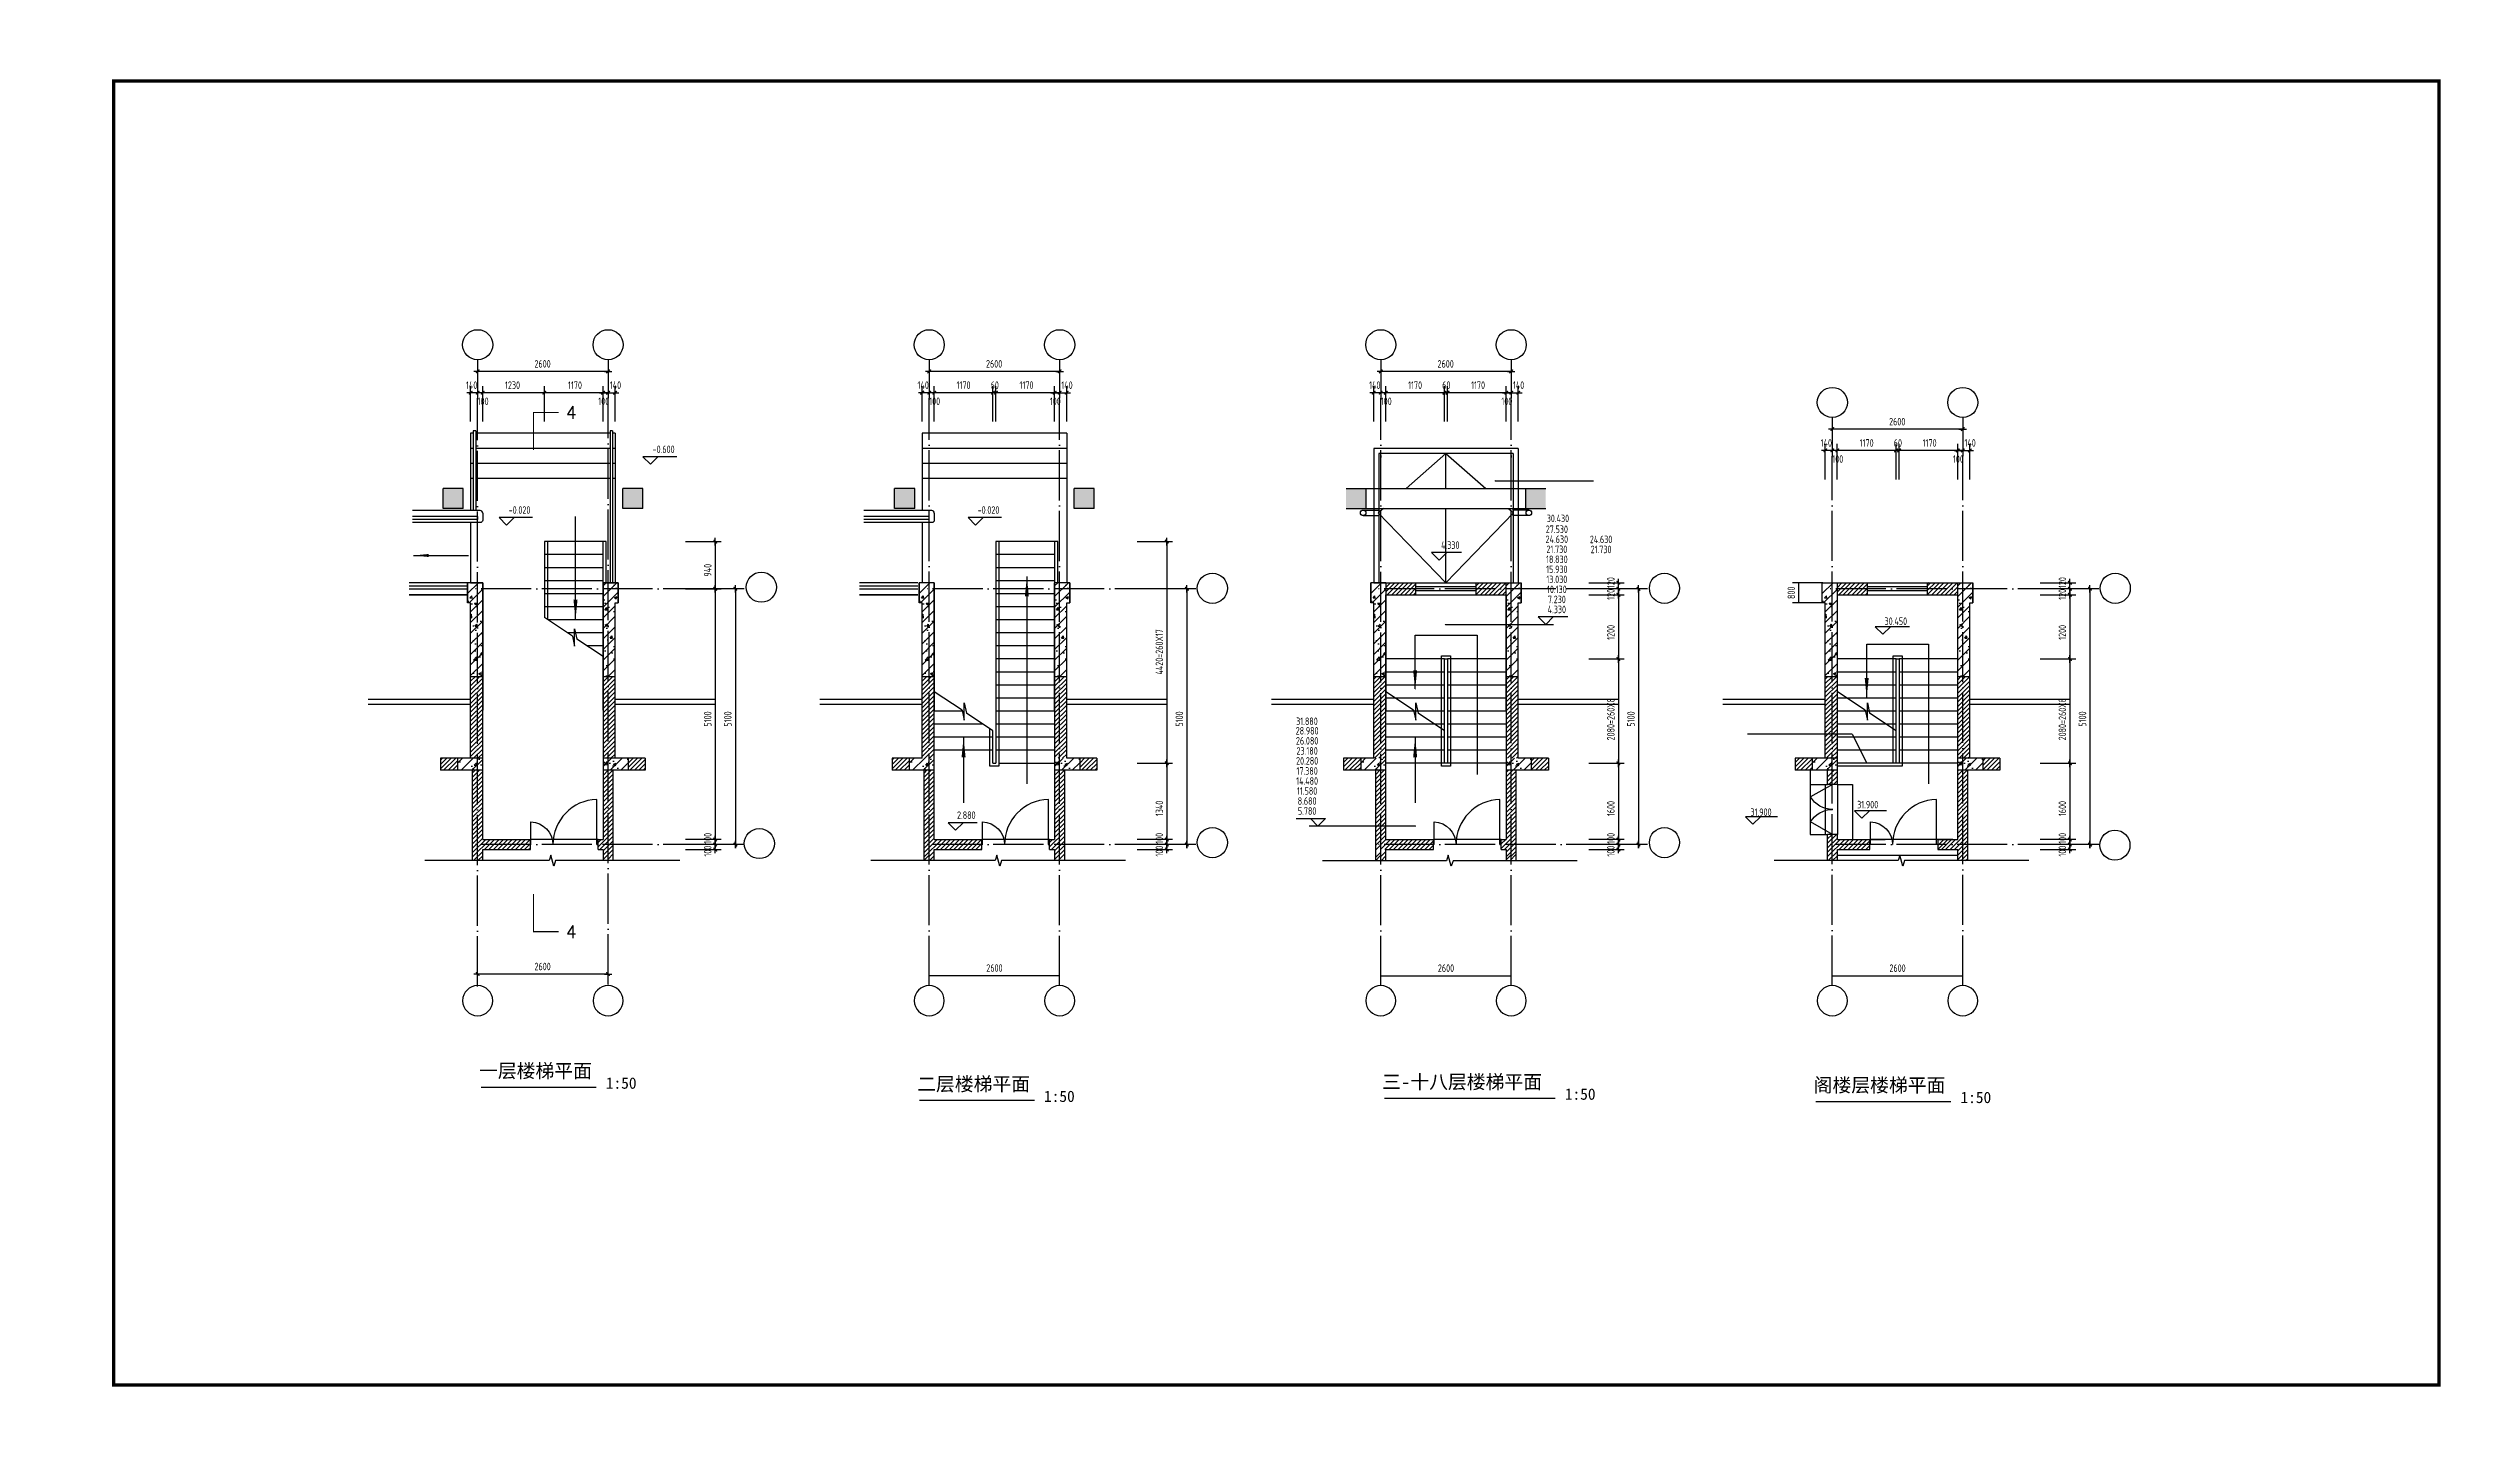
# Model space of a CAD drawing. Extents: x -726032 to 135930, y -151624 to 587044.
# Drawn here: x -246431 to -149841, y 331655 to 386256 of the extents above; entities that cross this region are included whole.
import ezdxf
from ezdxf.enums import TextEntityAlignment as Align

# ---------------------------------------------------------------- set-up
doc = ezdxf.new("R2010")
doc.units = 0
doc.header["$LTSCALE"] = 1000
doc.header["$MEASUREMENT"] = 0
doc.linetypes.add('DOTE', pattern=[2.42, 2, -0.2, 0.02, -0.2])
doc.layers.get('0').update_dxf_attribs({"linetype": 'CONTINUOUS'})
doc.layers.get('DEFPOINTS').update_dxf_attribs({"color": 1, "linetype": 'CONTINUOUS'})
for name, color, linetype in [('AXIS', 245, 'CONTINUOUS'), ('AXIS_TEXT', 7, 'CONTINUOUS'), ('COLUMN', 170, 'CONTINUOUS'), ('DOTE', 8, 'DOTE'), ('LAYER1', 7, 'CONTINUOUS'), ('PUB_DIM', 245, 'CONTINUOUS'), ('PUB_TITLE', 1, 'CONTINUOUS'), ('ROOF', 4, 'CONTINUOUS'), ('WALL', 255, 'CONTINUOUS'), ('WINDOW', 155, 'CONTINUOUS'), ('WINDOW_TEXT', 7, 'CONTINUOUS'), ('排水', 245, 'CONTINUOUS'), ('构架', 4, 'CONTINUOUS')]:
    doc.layers.add(name, color=color, linetype=linetype)
doc.styles.add('-黑体', font='')
doc.styles.add('COMP', font='COMPLEX', dxfattribs={"bigfont": 'hztxt'})
doc.styles.add('COMPLEX', font='COMPLEX')
doc.styles.add('DIM_FONT', font='isocp.shx', dxfattribs={"width": 0.8})
doc.styles.add('SIMPLEX', font='SIMPLEX.SHX')
doc.styles.get('-黑体').set_extended_font_data('SimHei')
doc.dimstyles.new('AXIS', dxfattribs={"dimtxt": 300, "dimasz": 1, "dimexe": 250, "dimexo": 300, "dimgap": 150, "dimtad": 1, "dimdec": 0, "dimzin": 0, "dimdsep": 46, "dimtxsty": 'DIM_FONT', "dimcen": 0.09, "dimse1": 1, "dimse2": 1, "dimclrt": 142, "dimadec": 0, "dimazin": 0, "dimtfac": 1, "dimtdec": 0, "dimtix": 1, "dimtmove": 2, "dimatfit": 3, "dimfxl": 1, "dimtolj": 1, "dimtzin": 0, "dimarcsym": 0})
doc.dimstyles.new('DIMN', dxfattribs={"dimtxt": 300, "dimasz": 1, "dimexe": 250, "dimexo": 300, "dimgap": 150, "dimtad": 1, "dimdec": 0, "dimzin": 0, "dimdsep": 46, "dimtxsty": 'DIM_FONT', "dimcen": 0.09, "dimclrt": 142, "dimadec": 0, "dimazin": 0, "dimtfac": 1, "dimtdec": 0, "dimtix": 1, "dimtmove": 2, "dimatfit": 3, "dimfxl": 1, "dimtolj": 1, "dimtzin": 0, "dimarcsym": 0})
pattern_1 = [(45, (32439.67, 74168.53), (-212.13203, 212.13203), []), (50, (32439.7, 74168.5), (1075.8903, -94.1282), [112.5, -1237.5]), (355, (32439.7, 74168.5), (-208.127, 1128.2882), [90, -990]), (100.4514, (32529.3, 74160.7), (867.764, 1034.1593), [95.6103, -1051.7132]), (46.1842, (32439.7, 74468.5), (1600.8616, -248.2785), [168.75, -1856.25]), (96.6356, (32573.1, 74447.8), (1401.994, 1461.177), [143.4154, -1577.5695]), (351.1842, (32439.7, 74468.5), (1401.993, 1461.178), [135, -1485]), (21, (32589.7, 74393.5), (895.3606, -603.9283), [112.5, -1237.5]), (326, (32589.7, 74393.5), (364.973, 1087.725), [90, -990]), (71.4514, (32664.3, 74343.2), (1260.334, 483.7957), [95.6103, -1051.7132]), (37.5, (32439.67, 74168.53), (18.2398, 499.3408), [0, -978, 0, -1005, 0, -993.75]), (7.5, (32439.7, 74168.5), (394.6043, 591.6176), [0, -573, 0, -955.5, 0, -378.75]), (327.5, (32105.17, 74168.53), (800.73365, -33.8323), [0, -375, 0, -1170, 0, -1552.5]), (317.5, (31955.2, 74168.5), (874.7793, 150.1575), [0, -487.5, 0, -777, 0, -1102.5])]
pattern_2 = [(45, (32439.67, 74168.53), (-88.388348, 88.388348), [])]
pattern_3 = [(45, (14439.67, 74168.53), (-212.13203, 212.13203), []), (50, (14439.7, 74168.5), (1075.8903, -94.1282), [112.5, -1237.5]), (355, (14439.7, 74168.5), (-208.127, 1128.2882), [90, -990]), (100.4514, (14529.3, 74160.7), (867.764, 1034.1593), [95.6103, -1051.7132]), (46.1842, (14439.7, 74468.5), (1600.8616, -248.2785), [168.75, -1856.25]), (96.6356, (14573.1, 74447.8), (1401.994, 1461.177), [143.4154, -1577.5695]), (351.1842, (14439.7, 74468.5), (1401.993, 1461.178), [135, -1485]), (21, (14589.7, 74393.5), (895.3606, -603.9283), [112.5, -1237.5]), (326, (14589.7, 74393.5), (364.973, 1087.725), [90, -990]), (71.4514, (14664.3, 74343.2), (1260.334, 483.7957), [95.6103, -1051.7132]), (37.5, (14439.67, 74168.53), (18.2398, 499.3408), [0, -978, 0, -1005, 0, -993.75]), (7.5, (14439.7, 74168.5), (394.6043, 591.6176), [0, -573, 0, -955.5, 0, -378.75]), (327.5, (14105.17, 74168.53), (800.73365, -33.8323), [0, -375, 0, -1170, 0, -1552.5]), (317.5, (13955.2, 74168.5), (874.7793, 150.1575), [0, -487.5, 0, -777, 0, -1102.5])]
pattern_4 = [(45, (-3560.33, 74168.53), (-212.13203, 212.13203), []), (50, (-3560.3, 74168.5), (1075.8903, -94.1282), [112.5, -1237.5]), (355, (-3560.3, 74168.5), (-208.127, 1128.2882), [90, -990]), (100.4514, (-3470.7, 74160.7), (867.764, 1034.1593), [95.6103, -1051.7132]), (46.1842, (-3560.3, 74468.5), (1600.8616, -248.2785), [168.75, -1856.25]), (96.6356, (-3426.9, 74447.8), (1401.994, 1461.177), [143.4154, -1577.5695]), (351.1842, (-3560.3, 74468.5), (1401.993, 1461.178), [135, -1485]), (21, (-3410.3, 74393.5), (895.3606, -603.9283), [112.5, -1237.5]), (326, (-3410.3, 74393.5), (364.973, 1087.725), [90, -990]), (71.4514, (-3335.7, 74343.2), (1260.334, 483.7957), [95.6103, -1051.7132]), (37.5, (-3560.33, 74168.53), (18.2398, 499.3408), [0, -978, 0, -1005, 0, -993.75]), (7.5, (-3560.3, 74168.5), (394.6043, 591.6176), [0, -573, 0, -955.5, 0, -378.75]), (327.5, (-3894.83, 74168.53), (800.73365, -33.8323), [0, -375, 0, -1170, 0, -1552.5]), (317.5, (-4044.8, 74168.5), (874.7793, 150.1575), [0, -487.5, 0, -777, 0, -1102.5])]
pattern_5 = [(45, (-21560.33, 74168.53), (-212.13203, 212.13203), []), (50, (-21560.3, 74168.5), (1075.8903, -94.1282), [112.5, -1237.5]), (355, (-21560.3, 74168.5), (-208.127, 1128.2882), [90, -990]), (100.4514, (-21470.7, 74160.7), (867.764, 1034.1593), [95.6103, -1051.7132]), (46.1842, (-21560.3, 74468.5), (1600.8616, -248.2785), [168.75, -1856.25]), (96.6356, (-21426.9, 74447.8), (1401.994, 1461.177), [143.4154, -1577.5695]), (351.1842, (-21560.3, 74468.5), (1401.993, 1461.178), [135, -1485]), (21, (-21410.3, 74393.5), (895.3606, -603.9283), [112.5, -1237.5]), (326, (-21410.3, 74393.5), (364.973, 1087.725), [90, -990]), (71.4514, (-21335.7, 74343.2), (1260.334, 483.7957), [95.6103, -1051.7132]), (37.5, (-21560.33, 74168.53), (18.2398, 499.3408), [0, -978, 0, -1005, 0, -993.75]), (7.5, (-21560.3, 74168.5), (394.6043, 591.6176), [0, -573, 0, -955.5, 0, -378.75]), (327.5, (-21894.83, 74168.53), (800.73365, -33.8323), [0, -375, 0, -1170, 0, -1552.5]), (317.5, (-22044.8, 74168.5), (874.7793, 150.1575), [0, -487.5, 0, -777, 0, -1102.5])]
pattern_6 = [(45, (50439.67, 74168.53), (-88.388348, 88.388348), [])]

msp = doc.modelspace()

# ---------------------------------------------------------------- texts
at = {"color": 7, "style": 'DIM_FONT', "width": 0.8}
for s, p in [('2600', (-227058.5, 373527.4)), ('2600', (-209058.5, 373527.4)), ('2600', (-191058.5, 373527.4)), ('140', (-229787.8, 372677.4)), ('1230', (-228232.1, 372677.4)), ('1170', (-225721.7, 372677.4)), ('140', (-224055.6, 372677.4)), ('140', (-211787.8, 372677.4)), ('1170', (-210232.1, 372677.4)), ('60', (-208873.3, 372677.4)), ('1170', (-207721.7, 372677.4)), ('140', (-206055.6, 372677.4)), ('140', (-193787.8, 372677.4)), ('1170', (-192232.1, 372677.4)), ('60', (-190873.3, 372677.4)), ('1170', (-189721.7, 372677.4)), ('140', (-188055.6, 372677.4)), ('100', (-229322.6, 372034.7)), ('100', (-224513.9, 372034.7)), ('100', (-211322.6, 372034.7)), ('100', (-206513.9, 372034.7)), ('100', (-193322.6, 372034.7)), ('100', (-188513.9, 372034.7)), ('2600', (-173058.5, 371224.2)), ('140', (-175787.8, 370374.2)), ('100', (-175322.6, 369731.4)), ('1170', (-174232.1, 370374.2)), ('60', (-172873.3, 370374.2)), ('1170', (-171721.7, 370374.2)), ('100', (-170513.9, 369731.4)), ('140', (-170055.6, 370374.2)), ('2600', (-227057.5, 349493.5))]:
    msp.add_text(s, height=300, dxfattribs=at).set_placement(p)
for s, p in [('940', (-220000.5, 365193.7)), ('120', (-184000.5, 364736.5)), ('120', (-166000.5, 364736.5)), ('120', (-184000.5, 364265.4)), ('120', (-166000.5, 364265.4)), ('1200', (-184000.5, 362670.3)), ('1200', (-166000.5, 362670.3)), ('4420=260X17', (-202000.5, 361287.5)), ('5100', (-220000.5, 359211.5)), ('5100', (-219200.5, 359211.5)), ('5100', (-201200.5, 359211.5)), ('2080=260X8', (-184000.5, 358660.3)), ('5100', (-183200.5, 359211.5)), ('2080=260X8', (-166000.5, 358660.3)), ('5100', (-165200.5, 359211.5)), ('1340', (-202000.5, 355640.5)), ('1600', (-184000.5, 355640.5)), ('1600', (-166000.5, 355640.5)), ('100', (-220000.5, 354536.5)), ('100', (-202000.5, 354536.5)), ('100', (-184000.5, 354536.5)), ('100', (-166000.5, 354536.5)), ('100', (-220000.5, 354025.4)), ('100', (-202000.5, 354025.4)), ('100', (-184000.5, 354025.4)), ('100', (-166000.5, 354025.4))]:
    msp.add_text(s, height=300, rotation=90, dxfattribs=at).set_placement(p)
at = {"layer": 'AXIS', "style": '-黑体'}
for s, height, p in [('一层楼梯平面', 550, (-229268.6, 345209.2)), ('1:50', 450, (-224213.2, 344769.2)), ('二层楼梯平面', 550, (-211801.5, 344682.9)), ('三-十八层楼梯平面', 550, (-193268.6, 344769.7)), ('阁楼层楼梯平面', 550, (-176066.5, 344637.7)), ('1:50', 450, (-206746.1, 344242.9)), ('1:50', 450, (-185984.1, 344329.7)), ('1:50', 450, (-170213.2, 344197.7))]:
    msp.add_text(s, height=height, dxfattribs=at).set_placement(p)
at = {"layer": 'PUB_DIM', "color": 136, "style": 'DIM_FONT', "width": 0.8}
for s, p in [('-0.600', (-221910.1, 370270.8)), ('-0.020', (-227652.5, 367846.5)), ('-0.020', (-208958.5, 367846.5)), ('27.530', (-186303.2, 367082.9)), ('30.430', (-186260.1, 367514.8)), ('4.330', (-190550.9, 366448.8)), ('24.630', (-186303.2, 366682.9)), ('21.730', (-186303.2, 366282.9)), ('18.830', (-186303.2, 365882.9)), ('15.930', (-186303.2, 365482.9)), ('13.030', (-186303.2, 365082.9)), ('10.130', (-186303.2, 364682.9)), ('7.230', (-186303.2, 364282.9)), ('4.330', (-186303.2, 363882.9)), ('30.450', (-172790.1, 363414.9)), ('31.880', (-196265.1, 359425.1)), ('28.980', (-196257.3, 359043.7)), ('26.080', (-196257.3, 358643.7)), ('23.180', (-196257.3, 358243.7)), ('20.280', (-196257.3, 357843.7)), ('17.380', (-196257.3, 357443.7)), ('14.480', (-196257.3, 357043.7)), ('11.580', (-196257.3, 356643.7)), ('2.880', (-209843.5, 355679.1)), ('8.680', (-196257.3, 356243.7)), ('5.780', (-196257.3, 355843.7)), ('31.900', (-178163.2, 355798.9)), ('31.900', (-173912.7, 356100.7))]:
    msp.add_text(s, height=300, dxfattribs=at).set_placement(p, align=Align.MIDDLE)
at = {"layer": 'PUB_DIM', "color": 134, "style": 'DIM_FONT', "width": 0.8}
for s, p in [('24.630', (-184540.5, 366676.6)), ('21.730', (-184540.5, 366276.6))]:
    msp.add_text(s, height=300, dxfattribs=at).set_placement(p, align=Align.MIDDLE)

# ---------------------------------------------------------------- blocks, each defined once
blk = doc.blocks.new('_AXISO')
blk.add_circle((0, 0), 0.5)
at = {"layer": 'AXIS_TEXT', "style": 'COMPLEX', "width": 1.041667}
blk.add_attdef('A', text='', height=0.56, dxfattribs=at).set_placement((-0.25, -0.28), (0.25, -0.28), align=Align.FIT)
blk = doc.blocks.new('M_A2ZXL')
blk.add_line((-0.472, 0), (-0.472, -1))
blk.add_arc((-0.5, 0), 1, 271.6231, 0)
blk = doc.blocks.new('_DIMX')
blk.add_line((-150, 0), (150, 0))
at = {"const_width": 50}
blk.add_lwpolyline([(-70, -70), (70, 70)], dxfattribs=at)
blk = doc.blocks.new('_SECTION')
at = {"const_width": 0.1}
blk.add_lwpolyline([(2, 0), (0, 0), (0, 3)], dxfattribs=at)
at = {"style": 'COMP'}
blk.add_attdef('A', text='', height=1, dxfattribs=at).set_placement((3, 0), align=Align.MIDDLE)
blk = doc.blocks.new('_ARROW')
blk.add_solid([(0, 0), (-1, 0.1), (-1, -0.1)])
blk = doc.blocks.new('*D2779')
at = {"layer": 'DEFPOINTS', "color": 0, "transparency": 16777216}
for p in [(-206122, 349284), (-211322, 348284), (-206122, 348284)]:
    blk.add_point(p, dxfattribs=at)
at = {"layer": 'PUB_DIM', "color": 0, "lineweight": -2, "transparency": 16777216}
blk.add_line((-211321, 349284), (-206123, 349284), dxfattribs=at)
at = {"layer": 'PUB_DIM', "color": 0, "transparency": 16777216}
for points in [[(-211321, 349284), (-211321, 349284), (-211322, 349284)], [(-206123, 349284), (-206123, 349284), (-206122, 349284)]]:
    blk.add_solid(points, dxfattribs=at)
at = {"layer": 'PUB_DIM', "color": 142, "transparency": 16777216, "insert": (-208722, 349584), "char_height": 300, "attachment_point": 5, "style": 'DIM_FONT'}
blk.add_mtext('\\A1;2600', dxfattribs=at)
blk = doc.blocks.new('*D2780')
at = {"layer": 'DEFPOINTS', "color": 0, "transparency": 16777216}
for p in [(-188122, 349278), (-193322, 348278), (-188122, 348278)]:
    blk.add_point(p, dxfattribs=at)
at = {"layer": 'PUB_DIM', "color": 0, "lineweight": -2, "transparency": 16777216}
blk.add_line((-193321, 349278), (-188123, 349278), dxfattribs=at)
at = {"layer": 'PUB_DIM', "color": 0, "transparency": 16777216}
for points in [[(-193321, 349278), (-193321, 349278), (-193322, 349278)], [(-188123, 349278), (-188123, 349278), (-188122, 349278)]]:
    blk.add_solid(points, dxfattribs=at)
at = {"layer": 'PUB_DIM', "color": 142, "transparency": 16777216, "insert": (-190722, 349578), "char_height": 300, "attachment_point": 5, "style": 'DIM_FONT'}
blk.add_mtext('\\A1;2600', dxfattribs=at)
blk = doc.blocks.new('_WBLK')
for p, q in [((-0.5, 0.5), (0.5, 0.5)), ((0.5, 0.167), (-0.5, 0.167)), ((0.5, -0.167), (-0.5, -0.167)), ((-0.5, -0.5), (0.5, -0.5))]:
    blk.add_line(p, q)
at = {"layer": 'WINDOW_TEXT', "style": 'SIMPLEX', "flags": 9}
blk.add_attdef('A', text='', height=1, dxfattribs=at).set_placement((0, 1.5), align=Align.MIDDLE)
blk = doc.blocks.new('*D2781')
at = {"layer": 'DEFPOINTS', "color": 0, "transparency": 16777216}
for p in [(-170122, 349278), (-175322, 348278), (-170122, 348278)]:
    blk.add_point(p, dxfattribs=at)
at = {"layer": 'PUB_DIM', "color": 0, "lineweight": -2, "transparency": 16777216}
blk.add_line((-175321, 349278), (-170123, 349278), dxfattribs=at)
at = {"layer": 'PUB_DIM', "color": 0, "transparency": 16777216}
for points in [[(-175321, 349278), (-175321, 349278), (-175322, 349278)], [(-170123, 349278), (-170123, 349278), (-170122, 349278)]]:
    blk.add_solid(points, dxfattribs=at)
at = {"layer": 'PUB_DIM', "color": 142, "transparency": 16777216, "insert": (-172722, 349578), "char_height": 300, "attachment_point": 5, "style": 'DIM_FONT'}
blk.add_mtext('\\A1;2600', dxfattribs=at)
blk = doc.blocks.new('*D93')
at = {"layer": 'DEFPOINTS', "color": 0, "transparency": 16777216}
for p in [(-176657, 364948), (-175396, 364948), (-175396, 364148)]:
    blk.add_point(p, dxfattribs=at)
at = {"layer": 'PUB_DIM', "color": 0, "lineweight": -2, "transparency": 16777216}
for p, q in [((-175696, 364948), (-176907, 364948)), ((-175696, 364148), (-176907, 364148)), ((-176657, 364149), (-176657, 364947))]:
    blk.add_line(p, q, dxfattribs=at)
at = {"layer": 'PUB_DIM', "color": 0, "transparency": 16777216}
for points in [[(-176657, 364947), (-176657, 364947), (-176657, 364948)], [(-176657, 364149), (-176657, 364149), (-176657, 364148)]]:
    blk.add_solid(points, dxfattribs=at)
at = {"layer": 'PUB_DIM', "color": 142, "transparency": 16777216, "insert": (-176957, 364548), "char_height": 300, "attachment_point": 5, "rotation": 90, "style": 'DIM_FONT'}
blk.add_mtext('\\A1;800', dxfattribs=at)
blk = doc.blocks.new('M_A0GGR')
for p, q in [((-0.5, 0), (-0.25, -0.433)), ((0.5, 0), (0.25, -0.433))]:
    blk.add_line(p, q)
for centre, start, end in [((-0.5, 0), 300, 0), ((0.5, 0), 180, 240)]:
    blk.add_arc(centre, 0.5, start, end)

# ---------------------------------------------------------------- dimensions: what is measured, and where the dimension line sits
at = {"layer": 'PUB_DIM'}
dim = msp.add_linear_dim(base=(-176657.2, 364947.6), p1=(-175395.9, 364147.6), p2=(-175395.9, 364947.6), angle=270, dimstyle='DIMN', dxfattribs=at)
dim.commit()
dim.dimension.update_dxf_attribs({"geometry": '*D93', "text_midpoint": (-176957.2, 364547.6)})
for p1, p2, picture, middle in [((-211322.4, 348284.1), (-206122.4, 348284.1), '*D2779', (-208722.4, 349584.1)), ((-193322.4, 348277.9), (-188122.4, 348277.9), '*D2780', (-190722.4, 349577.9)), ((-175322.4, 348277.9), (-170122.4, 348277.9), '*D2781', (-172722.4, 349577.9))]:
    dim = msp.add_aligned_dim(p1=p1, p2=p2, distance=1000, text='2600', dimstyle='AXIS', dxfattribs=at)
    dim.commit()
    dim.dimension.update_dxf_attribs({"geometry": picture, "text_midpoint": middle})

# ---------------------------------------------------------------- hatches: boundary and pattern name
h = msp.add_hatch(color=136)
h.paths.add_polyline_path([(-223541.8, 367907.6), (-222741.8, 367907.6), (-222741.8, 368707.6), (-223541.8, 368707.6)])
h.paths.add_polyline_path([(-229901.8, 367907.6), (-229901.8, 368707.6), (-230701.8, 368707.6), (-230701.8, 367907.6)])
h = msp.add_hatch(color=136)
h.paths.add_polyline_path([(-205541.8, 367907.6), (-204741.8, 367907.6), (-204741.8, 368707.6), (-205541.8, 368707.6)])
h.paths.add_polyline_path([(-211901.8, 367907.6), (-211901.8, 368707.6), (-212701.8, 368707.6), (-212701.8, 367907.6)])
h = msp.add_hatch(color=136)
h.paths.add_polyline_path([(-187542.4, 367907.6), (-186742.4, 367907.6), (-186742.4, 368707.6), (-187542.4, 368707.6)])
h.paths.add_polyline_path([(-193902.4, 367907.6), (-193902.4, 368707.6), (-194702.4, 368707.6), (-194702.4, 367907.6)])
h = msp.add_hatch()
h.set_pattern_fill('AN31C', color=136, scale=1500, style=0)
h.set_pattern_definition(pattern_5)
h.paths.add_polyline_path([(-229322.4, 364707.6), (-229121.8, 364707.6), (-229121.8, 364947.6), (-229322.4, 364947.6)])
h.paths.add_polyline_path([(-229721.8, 364147.6), (-229601.8, 364147.6), (-229601.8, 361207.6), (-229322.4, 361207.6), (-229322.4, 364947.6), (-229721.8, 364947.6)])
h.paths.add_polyline_path([(-229121.8, 364707.6), (-229322.4, 364707.6), (-229322.4, 361207.6), (-229121.8, 361207.6)])
h.paths.add_polyline_path([(-224122.4, 361207.6), (-223841.8, 361207.6), (-223841.8, 364147.6), (-223721.8, 364147.6), (-223721.8, 364707.6), (-224122.4, 364707.6)])
h.paths.add_polyline_path([(-224122.4, 364947.6), (-224122.4, 364707.6), (-223721.8, 364707.6), (-223721.8, 364947.6)])
h.paths.add_polyline_path([(-224321.8, 364707.6), (-224122.4, 364707.6), (-224122.4, 364947.6), (-224321.8, 364947.6)])
h.paths.add_polyline_path([(-224122.4, 364707.6), (-224321.8, 364707.6), (-224321.8, 361207.6), (-224122.4, 361207.6)])
h = msp.add_hatch()
h.set_pattern_fill('AN31C', color=136, scale=1500, style=0)
h.set_pattern_definition(pattern_4)
h.paths.add_polyline_path([(-211322.4, 364707.6), (-211121.8, 364707.6), (-211121.8, 364947.6), (-211322.4, 364947.6)])
h.paths.add_polyline_path([(-211721.8, 364147.6), (-211601.8, 364147.6), (-211601.8, 361207.6), (-211322.4, 361207.6), (-211322.4, 364947.6), (-211721.8, 364947.6)])
h.paths.add_polyline_path([(-211121.8, 364707.6), (-211322.4, 364707.6), (-211322.4, 361207.6), (-211121.8, 361207.6)])
h.paths.add_polyline_path([(-206122.4, 361207.6), (-205841.8, 361207.6), (-205841.8, 364147.6), (-205721.8, 364147.6), (-205721.8, 364707.6), (-206122.4, 364707.6)])
h.paths.add_polyline_path([(-206122.4, 364947.6), (-206122.4, 364707.6), (-205721.8, 364707.6), (-205721.8, 364947.6)])
h.paths.add_polyline_path([(-206321.8, 364707.6), (-206122.4, 364707.6), (-206122.4, 364947.6), (-206321.8, 364947.6)])
h.paths.add_polyline_path([(-206122.4, 364707.6), (-206321.8, 364707.6), (-206321.8, 361207.6), (-206122.4, 361207.6)])
h = msp.add_hatch()
h.set_pattern_fill('AN31C', color=136, scale=1500, style=0)
h.set_pattern_definition(pattern_3)
h.paths.add_polyline_path([(-193322.4, 364707.6), (-193121.8, 364707.6), (-193121.8, 364947.6), (-193322.4, 364947.6)])
h.paths.add_polyline_path([(-193721.8, 364147.6), (-193601.8, 364147.6), (-193601.8, 361207.6), (-193322.4, 361207.6), (-193322.4, 364947.6), (-193721.8, 364947.6)])
h.paths.add_polyline_path([(-193121.8, 364707.6), (-193322.4, 364707.6), (-193322.4, 361207.6), (-193121.8, 361207.6)])
h.paths.add_polyline_path([(-188122.4, 361207.6), (-187841.8, 361207.6), (-187841.8, 364147.6), (-187721.8, 364147.6), (-187721.8, 364707.6), (-188122.4, 364707.6)])
h.paths.add_polyline_path([(-188122.4, 364947.6), (-188122.4, 364707.6), (-187721.8, 364707.6), (-187721.8, 364947.6)])
h.paths.add_polyline_path([(-188321.8, 364707.6), (-188122.4, 364707.6), (-188122.4, 364947.6), (-188321.8, 364947.6)])
h.paths.add_polyline_path([(-188122.4, 364707.6), (-188321.8, 364707.6), (-188321.8, 361207.6), (-188122.4, 361207.6)])
h = msp.add_hatch()
h.set_pattern_fill('AN31C', color=136, scale=1500, style=0)
h.set_pattern_definition(pattern_1)
h.paths.add_polyline_path([(-175322.4, 364707.6), (-175121.8, 364707.6), (-175121.8, 364947.6), (-175322.4, 364947.6)])
h.paths.add_polyline_path([(-175721.8, 364147.6), (-175601.8, 364147.6), (-175601.8, 361207.6), (-175322.4, 361207.6), (-175322.4, 364947.6), (-175721.8, 364947.6)])
h.paths.add_polyline_path([(-175121.8, 364707.6), (-175322.4, 364707.6), (-175322.4, 361207.6), (-175121.8, 361207.6)])
h.paths.add_polyline_path([(-170122.4, 361207.6), (-169841.8, 361207.6), (-169841.8, 364147.6), (-169721.8, 364147.6), (-169721.8, 364707.6), (-170122.4, 364707.6)])
h.paths.add_polyline_path([(-170122.4, 364947.6), (-170122.4, 364707.6), (-169721.8, 364707.6), (-169721.8, 364947.6)])
h.paths.add_polyline_path([(-170321.8, 364707.6), (-170122.4, 364707.6), (-170122.4, 364947.6), (-170321.8, 364947.6)])
h.paths.add_polyline_path([(-170122.4, 364707.6), (-170321.8, 364707.6), (-170321.8, 361207.6), (-170122.4, 361207.6)])
h = msp.add_hatch()
h.set_pattern_fill('ANSI31', color=136, scale=1000, style=0)
h.set_pattern_definition(pattern_2)
h.paths.add_polyline_path([(-229322.4, 361207.6), (-229601.8, 361207.6), (-229601.8, 357947.6), (-229322.4, 357947.6)])
h.paths.add_polyline_path([(-229121.8, 361207.6), (-229322.4, 361207.6), (-229322.4, 357947.6), (-229121.8, 357947.6)])
h.paths.add_polyline_path([(-224321.8, 359867.6), (-224321.8, 357947.6), (-224122.4, 357947.6), (-224122.4, 361207.6), (-224321.8, 361207.6)])
h.paths.add_polyline_path([(-223841.8, 361207.6), (-224122.4, 361207.6), (-224122.4, 357947.6), (-223841.8, 357947.6)])
h = msp.add_hatch()
h.set_pattern_fill('ANSI31', color=136, scale=1000, style=0)
h.set_pattern_definition(pattern_6)
h.paths.add_polyline_path([(-211322.4, 361207.6), (-211601.8, 361207.6), (-211601.8, 357947.6), (-211322.4, 357947.6)])
h.paths.add_polyline_path([(-211121.8, 361207.6), (-211322.4, 361207.6), (-211322.4, 357947.6), (-211121.8, 357947.6)])
h.paths.add_polyline_path([(-206321.8, 359867.6), (-206321.8, 357947.6), (-206122.4, 357947.6), (-206122.4, 361207.6), (-206321.8, 361207.6)])
h.paths.add_polyline_path([(-205841.8, 361207.6), (-206122.4, 361207.6), (-206122.4, 357947.6), (-205841.8, 357947.6)])
h = msp.add_hatch()
h.set_pattern_fill('ANSI31', color=136, scale=1000, style=0)
h.set_pattern_definition(pattern_2)
h.paths.add_polyline_path([(-230801.8, 357947.6), (-230801.8, 357467.6), (-230121.8, 357467.6), (-230121.8, 357947.6)])
h.paths.add_polyline_path([(-223321.8, 357467.6), (-222641.8, 357467.6), (-222641.8, 357947.6), (-223321.8, 357947.6)])
h = msp.add_hatch()
h.set_pattern_fill('AN31C', color=136, scale=1500, style=0)
h.set_pattern_definition(pattern_5)
h.paths.add_polyline_path([(-229322.4, 357467.6), (-229322.4, 357947.6), (-230121.8, 357947.6), (-230121.8, 357467.6)])
h.paths.add_polyline_path([(-229322.4, 357467.6), (-229121.8, 357467.6), (-229121.8, 357947.6), (-229322.4, 357947.6)])
h.paths.add_polyline_path([(-224122.4, 357947.6), (-224321.8, 357947.6), (-224321.8, 357467.6), (-224122.4, 357467.6)])
h.paths.add_polyline_path([(-224122.4, 357947.6), (-224122.4, 357467.6), (-223321.8, 357467.6), (-223321.8, 357947.6)])
h = msp.add_hatch()
h.set_pattern_fill('ANSI31', color=136, scale=1000, style=0)
h.set_pattern_definition(pattern_6)
h.paths.add_polyline_path([(-212801.8, 357947.6), (-212801.8, 357467.6), (-212121.8, 357467.6), (-212121.8, 357947.6)])
h.paths.add_polyline_path([(-205321.8, 357467.6), (-204641.8, 357467.6), (-204641.8, 357947.6), (-205321.8, 357947.6)])
h = msp.add_hatch()
h.set_pattern_fill('AN31C', color=136, scale=1500, style=0)
h.set_pattern_definition(pattern_4)
h.paths.add_polyline_path([(-211322.4, 357467.6), (-211322.4, 357947.6), (-212121.8, 357947.6), (-212121.8, 357467.6)])
h.paths.add_polyline_path([(-211322.4, 357467.6), (-211121.8, 357467.6), (-211121.8, 357947.6), (-211322.4, 357947.6)])
h.paths.add_polyline_path([(-206122.4, 357947.6), (-206321.8, 357947.6), (-206321.8, 357467.6), (-206122.4, 357467.6)])
h.paths.add_polyline_path([(-206122.4, 357947.6), (-206122.4, 357467.6), (-205321.8, 357467.6), (-205321.8, 357947.6)])
h = msp.add_hatch()
h.set_pattern_fill('AN31C', color=136, scale=1500, style=0)
h.set_pattern_definition(pattern_3)
h.paths.add_polyline_path([(-193322.4, 357467.6), (-193322.4, 357947.6), (-194121.8, 357947.6), (-194121.8, 357467.6)])
h.paths.add_polyline_path([(-193322.4, 357467.6), (-193121.8, 357467.6), (-193121.8, 357947.6), (-193322.4, 357947.6)])
h.paths.add_polyline_path([(-188122.4, 357947.6), (-188321.8, 357947.6), (-188321.8, 357467.6), (-188122.4, 357467.6)])
h.paths.add_polyline_path([(-188122.4, 357947.6), (-188122.4, 357467.6), (-187321.8, 357467.6), (-187321.8, 357947.6)])
h = msp.add_hatch()
h.set_pattern_fill('AN31C', color=136, scale=1500, style=0)
h.set_pattern_definition(pattern_1)
h.paths.add_polyline_path([(-175322.4, 357467.6), (-175322.4, 357947.6), (-176121.8, 357947.6), (-176121.8, 357467.6)])
h.paths.add_polyline_path([(-175322.4, 357467.6), (-175121.8, 357467.6), (-175121.8, 357947.6), (-175322.4, 357947.6)])
h.paths.add_polyline_path([(-170122.4, 357947.6), (-170321.8, 357947.6), (-170321.8, 357467.6), (-170122.4, 357467.6)])
h.paths.add_polyline_path([(-170122.4, 357947.6), (-170122.4, 357467.6), (-169321.8, 357467.6), (-169321.8, 357947.6)])
at = {"layer": 'PUB_DIM'}
h = msp.add_hatch(dxfattribs=at)
h.set_pattern_fill('ANSI31', color=136, scale=1000, style=0)
h.set_pattern_definition([(45, (14439.67, 74168.53), (-88.388348, 88.388348), [])])
h.paths.add_polyline_path([(-191921.8, 364707.6), (-191921.8, 364947.6), (-193121.8, 364947.6), (-193121.8, 364707.6)])
h.paths.add_polyline_path([(-191921.8, 364467.6), (-191921.8, 364707.6), (-193121.8, 364707.6), (-193121.8, 364467.6)])
h.paths.add_polyline_path([(-189480.7, 364947.6), (-189521.8, 364906.4), (-189521.8, 364707.6), (-188321.8, 364707.6), (-188321.8, 364947.6)])
h.paths.add_polyline_path([(-189521.8, 364707.6), (-189521.8, 364467.6), (-188321.8, 364467.6), (-188321.8, 364707.6)])
h.paths.add_polyline_path([(-187841.8, 361207.6), (-188122.4, 361207.6), (-188122.4, 357947.6), (-187841.8, 357947.6)])
h.paths.add_polyline_path([(-188321.8, 357947.6), (-188122.4, 357947.6), (-188122.4, 361207.6), (-188321.8, 361207.6)])
h.paths.add_polyline_path([(-193121.8, 361207.6), (-193322.4, 361207.6), (-193322.4, 358483.7), (-193121.8, 358483.7)])
h.paths.add_polyline_path([(-193322.4, 361207.6), (-193601.8, 361207.6), (-193601.8, 358483.7), (-193322.4, 358483.7)])
h.paths.add_polyline_path([(-193322.4, 357947.6), (-193121.8, 357947.6), (-193121.8, 358483.7), (-193322.4, 358483.7)])
h.paths.add_polyline_path([(-193601.8, 357947.6), (-193322.4, 357947.6), (-193322.4, 358483.7), (-193601.8, 358483.7)])
h.paths.add_polyline_path([(-194801.8, 357947.6), (-194801.8, 357467.6), (-194121.8, 357467.6), (-194121.8, 357947.6)])
h.paths.add_polyline_path([(-186641.8, 357467.6), (-186641.8, 357947.6), (-187321.8, 357947.6), (-187321.8, 357467.6)])
h.paths.add_polyline_path([(-196814.2, 357755.1), (-194568.9, 357755.1), (-194568.9, 358497.6), (-196814.2, 358497.6)], flags=9)
h = msp.add_hatch(dxfattribs=at)
h.set_pattern_fill('ANSI31', color=136, scale=1000, style=0)
h.set_pattern_definition(pattern_2)
h.paths.add_polyline_path([(-173921.8, 364707.6), (-173921.8, 364947.6), (-175121.8, 364947.6), (-175121.8, 364707.6)])
h.paths.add_polyline_path([(-173921.8, 364467.6), (-173921.8, 364707.6), (-175121.8, 364707.6), (-175121.8, 364467.6)])
h.paths.add_polyline_path([(-171480.7, 364947.6), (-171521.8, 364906.4), (-171521.8, 364707.6), (-170321.8, 364707.6), (-170321.8, 364947.6)])
h.paths.add_polyline_path([(-171521.8, 364707.6), (-171521.8, 364467.6), (-170321.8, 364467.6), (-170321.8, 364707.6)])
h.paths.add_polyline_path([(-169841.8, 361207.6), (-170122.4, 361207.6), (-170122.4, 357947.6), (-169841.8, 357947.6)])
h.paths.add_polyline_path([(-170321.8, 357947.6), (-170122.4, 357947.6), (-170122.4, 361207.6), (-170321.8, 361207.6)])
h.paths.add_polyline_path([(-175121.8, 361207.6), (-175322.4, 361207.6), (-175322.4, 358483.7), (-175121.8, 358483.7)])
h.paths.add_polyline_path([(-175322.4, 361207.6), (-175601.8, 361207.6), (-175601.8, 358483.7), (-175322.4, 358483.7)])
h.paths.add_polyline_path([(-175322.4, 357947.6), (-175121.8, 357947.6), (-175121.8, 358483.7), (-175322.4, 358483.7)])
h.paths.add_polyline_path([(-175601.8, 357947.6), (-175322.4, 357947.6), (-175322.4, 358483.7), (-175601.8, 358483.7)])
h.paths.add_polyline_path([(-176801.8, 357947.6), (-176801.8, 357467.6), (-176121.8, 357467.6), (-176121.8, 357947.6)])
h.paths.add_polyline_path([(-168641.8, 357467.6), (-168641.8, 357947.6), (-169321.8, 357947.6), (-169321.8, 357467.6)])
h.paths.add_polyline_path([(-178814.2, 357755.1), (-176568.9, 357755.1), (-176568.9, 358497.6), (-178814.2, 358497.6)], flags=9)

# ---------------------------------------------------------------- linework, layer by layer
at = {"color": 0, "linetype": 'ByBlock'}
for p, q in [((-224123.4, 373377.4), (-229321.4, 373377.4)), ((-206123.4, 373377.4), (-211321.4, 373377.4)), ((-188123.4, 373377.4), (-193321.4, 373377.4)), ((-224123.4, 372527.4), (-229321.4, 372527.4)), ((-206123.4, 372527.4), (-211321.4, 372527.4)), ((-188123.4, 372527.4), (-193321.4, 372527.4)), ((-170123.4, 371074.1), (-175321.4, 371074.1)), ((-170123.4, 370224.1), (-175321.4, 370224.1)), ((-219850.4, 366587.6), (-219850.4, 364707.6)), ((-201850.4, 366587.6), (-201850.4, 354508.6)), ((-219850.4, 364706.6), (-219850.4, 354508.6)), ((-219050.4, 364706.6), (-219050.4, 354508.6)), ((-201050.4, 364706.6), (-201050.4, 354508.6)), ((-183850.4, 364706.6), (-183850.4, 354508.6)), ((-183050.4, 364706.6), (-183050.4, 354508.6)), ((-165850.4, 364706.6), (-165850.4, 354508.6)), ((-165050.4, 364706.6), (-165050.4, 354508.6)), ((-224123.4, 349343.4), (-229321.4, 349343.4))]:
    msp.add_line(p, q, dxfattribs=at)
at = {"color": 136}
for p, q in [((-229602.4, 371371.6), (-229602.4, 372785.3)), ((-229122.4, 371371.6), (-229122.4, 372785.3)), ((-226661.8, 371371.6), (-226661.8, 372785.3)), ((-224322.4, 371371.6), (-224322.4, 372785.3)), ((-223842.4, 371371.6), (-223842.4, 372785.3)), ((-211602.4, 371371.6), (-211602.4, 372785.3)), ((-211122.4, 371371.6), (-211122.4, 372785.3)), ((-208781.8, 371371.6), (-208781.8, 372785.3)), ((-208661.8, 371371.6), (-208661.8, 372785.3)), ((-206322.4, 371371.6), (-206322.4, 372785.3)), ((-205842.4, 371371.6), (-205842.4, 372785.3)), ((-193602.4, 371371.6), (-193602.4, 372785.3)), ((-193122.4, 371371.6), (-193122.4, 372785.3)), ((-190781.8, 371371.6), (-190781.8, 372785.3)), ((-190661.8, 371371.6), (-190661.8, 372785.3)), ((-188322.4, 371371.6), (-188322.4, 372785.3)), ((-187842.4, 371371.6), (-187842.4, 372785.3)), ((-229601.8, 370907.1), (-229601.8, 367827.6)), ((-229501.8, 370907.6), (-229601.3, 370907.6)), ((-229501.8, 371007.6), (-229501.8, 367827.6)), ((-229401.8, 371007.6), (-229501.8, 371007.6)), ((-229401.8, 371007.6), (-229401.8, 367827.6)), ((-224041.8, 370907.6), (-229401.8, 370907.6)), ((-224041.8, 371007.6), (-224041.8, 364947.6)), ((-223941.8, 371007.6), (-224041.8, 371007.6)), ((-223941.8, 371007.6), (-223941.8, 364947.6)), ((-223842.3, 370907.6), (-223941.8, 370907.6)), ((-223841.8, 370907.1), (-223841.8, 364947.6)), ((-211601.8, 370907.1), (-211601.8, 367827.6)), ((-205841.8, 370907.1), (-205841.8, 364947.6)), ((-229501.8, 370307.6), (-229601.8, 370307.6)), ((-224041.8, 370307.6), (-229401.8, 370307.6)), ((-223841.8, 370307.6), (-223941.8, 370307.6)), ((-193602.4, 370307.6), (-193602.4, 364947.6)), ((-187842.4, 370307.6), (-193602.4, 370307.6)), ((-193402.4, 370107.6), (-193402.4, 364947.6)), ((-188042.4, 370107.6), (-193402.4, 370107.6)), ((-193322.4, 370023.4), (-193322.4, 369943.4)), ((-188122.4, 370023.4), (-188122.4, 369943.4)), ((-188042.4, 370107.6), (-188042.4, 364947.6)), ((-187842.4, 370307.6), (-187842.4, 364947.6)), ((-175602.4, 369068.4), (-175602.4, 370482)), ((-175122.4, 369068.4), (-175122.4, 370482)), ((-172781.8, 369068.4), (-172781.8, 370482)), ((-172661.8, 369068.4), (-172661.8, 370482)), ((-170322.4, 369068.4), (-170322.4, 370482)), ((-169842.4, 369068.4), (-169842.4, 370482)), ((-229501.8, 369707.6), (-229601.8, 369707.6)), ((-229501.8, 369107.6), (-229601.8, 369107.6)), ((-224041.8, 369707.6), (-229401.8, 369707.6)), ((-224041.8, 369107.6), (-229401.8, 369107.6)), ((-223841.8, 369707.6), (-223941.8, 369707.6)), ((-223841.8, 369107.6), (-223941.8, 369107.6)), ((-188757.9, 369015), (-184840.2, 369015)), ((-229901.8, 368707.6), (-230701.8, 368707.6)), ((-230701.8, 367907.6), (-230701.8, 368707.6)), ((-229901.8, 367907.6), (-229901.8, 368707.6)), ((-223541.8, 367907.6), (-223541.8, 368707.6)), ((-222741.8, 368707.6), (-223541.8, 368707.6)), ((-222741.8, 367907.6), (-222741.8, 368707.6)), ((-211901.8, 368707.6), (-212701.8, 368707.6)), ((-212701.8, 367907.6), (-212701.8, 368707.6)), ((-211901.8, 367907.6), (-211901.8, 368707.6)), ((-204741.8, 368707.6), (-205541.8, 368707.6)), ((-205541.8, 367907.6), (-205541.8, 368707.6)), ((-204741.8, 367907.6), (-204741.8, 368707.6)), ((-194702.4, 368707.6), (-186742.4, 368707.6)), ((-193902.4, 367907.6), (-193902.4, 368707.6)), ((-187542.4, 367907.6), (-187542.4, 368707.6)), ((-229221.8, 367827.6), (-231924.3, 367827.6)), ((-229601.8, 367347.6), (-231924.3, 367347.6)), ((-229901.8, 367907.6), (-230701.8, 367907.6)), ((-229601.8, 367347.6), (-229601.8, 364947.6)), ((-229321.8, 367467.6), (-229321.8, 367587.6)), ((-222741.8, 367907.6), (-223541.8, 367907.6)), ((-211221.8, 367827.6), (-213924.3, 367827.6)), ((-211601.8, 367347.6), (-213924.3, 367347.6)), ((-211901.8, 367907.6), (-212701.8, 367907.6)), ((-211601.8, 367347.6), (-211601.8, 364947.6)), ((-211321.8, 367467.6), (-211321.8, 367587.6)), ((-204741.8, 367907.6), (-205541.8, 367907.6)), ((-194702.4, 367907.6), (-186742.4, 367907.6)), ((-221032, 366587.6), (-219618.3, 366587.6)), ((-206321.8, 366587.6), (-206321.8, 364451.7)), ((-203032, 366587.6), (-201618.3, 366587.6)), ((-229736, 364947.6), (-232058.5, 364947.6)), ((-229736, 364467.6), (-232058.5, 364467.6)), ((-221032, 364707.6), (-219618.3, 364707.6)), ((-211774.7, 364947.6), (-214097.1, 364947.6)), ((-211774.7, 364467.6), (-214097.1, 364467.6)), ((-191921.8, 364564), (-192018.3, 364467.6)), ((-185032, 364947.6), (-183618.3, 364947.6)), ((-185032, 364467.6), (-183618.3, 364467.6)), ((-171480.7, 364947.6), (-171521.8, 364906.4)), ((-167032, 364947.6), (-165618.3, 364947.6)), ((-167032, 364467.6), (-165618.3, 364467.6)), ((-225543, 362814.3), (-226661.8, 363560.2)), ((-190746.6, 363282.9), (-186440.9, 363282.9)), ((-225543, 362814.3), (-225457.7, 362420.1)), ((-225457.7, 363111.4), (-225368.3, 362697.8)), ((-225457.7, 362420.1), (-225457.7, 363111.4)), ((-224321.8, 362000.2), (-225368.3, 362697.8)), ((-185032, 361907.6), (-183618.3, 361907.6)), ((-167032, 361907.6), (-165618.3, 361907.6)), ((-210011.2, 359860.5), (-211121.8, 360601)), ((-192011.2, 359860.5), (-193121.8, 360601)), ((-174011.2, 359860.5), (-175121.8, 360601)), ((-210011.2, 359860.5), (-209925.9, 359466.4)), ((-209925.9, 360157.7), (-209836.4, 359744.1)), ((-209925.9, 359466.4), (-209925.9, 360157.7)), ((-208781.8, 359041), (-209836.4, 359744.1)), ((-192011.2, 359860.5), (-191925.9, 359466.4)), ((-191925.9, 359466.4), (-191925.9, 360157.7)), ((-191925.9, 360157.7), (-191836.4, 359744.1)), ((-190781.8, 359041), (-191836.4, 359744.1)), ((-174011.2, 359860.5), (-173925.9, 359466.4)), ((-173925.9, 359466.4), (-173925.9, 360157.7)), ((-173925.9, 360157.7), (-173836.4, 359744.1)), ((-172781.8, 359041), (-173836.4, 359744.1)), ((-174535.6, 358907.8), (-178707.1, 358907.8)), ((-174535.6, 358907.8), (-173951.8, 357747.6)), ((-229423.9, 357467.6), (-229521.8, 357369.6)), ((-229247.1, 357467.6), (-229521.8, 357192.9)), ((-229121.8, 357416.1), (-229521.8, 357016.1)), ((-223921.8, 357489.6), (-224321.8, 357089.6)), ((-224297.4, 357467.6), (-224321.8, 357443.1)), ((-224120.6, 357467.6), (-224321.8, 357266.3)), ((-211423.9, 357467.6), (-211521.8, 357369.6)), ((-211247.1, 357467.6), (-211521.8, 357192.9)), ((-211121.8, 357416.1), (-211521.8, 357016.1)), ((-205921.8, 357489.6), (-206321.8, 357089.6)), ((-206297.4, 357467.6), (-206321.8, 357443.1)), ((-206120.6, 357467.6), (-206321.8, 357266.3)), ((-203032, 357747.6), (-201618.3, 357747.6)), ((-193361.4, 357467.6), (-193521.8, 357307.2)), ((-193184.7, 357467.6), (-193521.8, 357130.4)), ((-188234.9, 357467.6), (-188321.8, 357380.7)), ((-188058.1, 357467.6), (-188321.8, 357203.9)), ((-187921.8, 357427.1), (-188321.8, 357027.1)), ((-185032, 357747.6), (-183618.3, 357747.6)), ((-176200.7, 357467.6), (-176200.7, 354907.6)), ((-175248.4, 357467.6), (-175521.8, 357194.1)), ((-175121.8, 357417.3), (-175521.8, 357017.3)), ((-170298.6, 357467.6), (-170321.8, 357444.4)), ((-170121.8, 357467.6), (-170321.8, 357267.6)), ((-169945.1, 357467.6), (-170321.8, 357090.8)), ((-167032, 357747.6), (-165618.3, 357747.6)), ((-229121.8, 357239.3), (-229521.8, 356839.3)), ((-229121.8, 357062.5), (-229521.8, 356662.5)), ((-229121.8, 356885.7), (-229521.8, 356485.7)), ((-229121.8, 356709), (-229521.8, 356309)), ((-229121.8, 356532.2), (-229521.8, 356132.2)), ((-223921.8, 357312.8), (-224321.8, 356912.8)), ((-223921.8, 357136), (-224321.8, 356736)), ((-223921.8, 356959.2), (-224321.8, 356559.2)), ((-223921.8, 356782.4), (-224321.8, 356382.4)), ((-223921.8, 356605.7), (-224321.8, 356205.7)), ((-223921.8, 356428.9), (-224321.8, 356028.9)), ((-211121.8, 357239.3), (-211521.8, 356839.3)), ((-211121.8, 357062.5), (-211521.8, 356662.5)), ((-211121.8, 356885.7), (-211521.8, 356485.7)), ((-211121.8, 356709), (-211521.8, 356309)), ((-211121.8, 356532.2), (-211521.8, 356132.2)), ((-205921.8, 357312.8), (-206321.8, 356912.8)), ((-205921.8, 357136), (-206321.8, 356736)), ((-205921.8, 356959.2), (-206321.8, 356559.2)), ((-205921.8, 356782.4), (-206321.8, 356382.4)), ((-205921.8, 356605.7), (-206321.8, 356205.7)), ((-205921.8, 356428.9), (-206321.8, 356028.9)), ((-193121.8, 357353.6), (-193521.8, 356953.6)), ((-193121.8, 357176.9), (-193521.8, 356776.9)), ((-193121.8, 357000.1), (-193521.8, 356600.1)), ((-193121.8, 356823.3), (-193521.8, 356423.3)), ((-193121.8, 356646.5), (-193521.8, 356246.5)), ((-193121.8, 356469.7), (-193521.8, 356069.7)), ((-187921.8, 357250.3), (-188321.8, 356850.3)), ((-187921.8, 357073.6), (-188321.8, 356673.6)), ((-187921.8, 356896.8), (-188321.8, 356496.8)), ((-187921.8, 356720), (-188321.8, 356320)), ((-187921.8, 356543.2), (-188321.8, 356143.2)), ((-176200.7, 356907.6), (-175520.7, 356907.6)), ((-175600.7, 356907.6), (-175600.7, 354907.6)), ((-175468.9, 356907.6), (-175521.8, 356960.5)), ((-175121.8, 357240.6), (-175454.8, 356907.6)), ((-175121.8, 357063.8), (-175278, 356907.6)), ((-175120.7, 356907.6), (-175121.8, 354907.6)), ((-169924.2, 356604.6), (-170325.4, 356203.4)), ((-169924.2, 356427.8), (-170325.4, 356026.6)), ((-169923, 356959.3), (-170324.2, 356558.1)), ((-169923, 356782.5), (-170324.2, 356381.4)), ((-169921.8, 357314), (-170323, 356912.9)), ((-169921.8, 357137.3), (-170323, 356736.1)), ((-229121.8, 356355.4), (-229521.8, 355955.4)), ((-229121.8, 356178.6), (-229521.8, 355778.6)), ((-229121.8, 356001.9), (-229521.8, 355601.9)), ((-229121.8, 355825.1), (-229521.8, 355425.1)), ((-229121.8, 355648.3), (-229521.8, 355248.3)), ((-229121.8, 355471.5), (-229521.8, 355071.5)), ((-223921.8, 356252.1), (-224321.8, 355852.1)), ((-223921.8, 356075.3), (-224321.8, 355675.3)), ((-223921.8, 355898.6), (-224321.8, 355498.6)), ((-223921.8, 355721.8), (-224321.8, 355321.8)), ((-223921.8, 355545), (-224321.8, 355145)), ((-211121.8, 356355.4), (-211521.8, 355955.4)), ((-211121.8, 356178.6), (-211521.8, 355778.6)), ((-211121.8, 356001.9), (-211521.8, 355601.9)), ((-211121.8, 355825.1), (-211521.8, 355425.1)), ((-211121.8, 355648.3), (-211521.8, 355248.3)), ((-211121.8, 355471.5), (-211521.8, 355071.5)), ((-205921.8, 356252.1), (-206321.8, 355852.1)), ((-205921.8, 356075.3), (-206321.8, 355675.3)), ((-205921.8, 355898.6), (-206321.8, 355498.6)), ((-205921.8, 355721.8), (-206321.8, 355321.8)), ((-205921.8, 355545), (-206321.8, 355145)), ((-193121.8, 356293), (-193521.8, 355893)), ((-193121.8, 356116.2), (-193521.8, 355716.2)), ((-193121.8, 355939.4), (-193521.8, 355539.4)), ((-193121.8, 355762.6), (-193521.8, 355362.6)), ((-193121.8, 355585.9), (-193521.8, 355185.9)), ((-187921.8, 356366.4), (-188321.8, 355966.4)), ((-187921.8, 356189.7), (-188321.8, 355789.7)), ((-187921.8, 356012.9), (-188321.8, 355612.9)), ((-187921.8, 355836.1), (-188321.8, 355436.1)), ((-187921.8, 355659.3), (-188321.8, 355259.3)), ((-187921.8, 355482.6), (-188321.8, 355082.6)), ((-169924.2, 355543.9), (-170325.4, 355142.7)), ((-169923, 356252.2), (-170324.2, 355851)), ((-169923, 356075.4), (-170324.2, 355674.2)), ((-169923, 355898.6), (-170324.2, 355497.5)), ((-169923, 355721.9), (-170324.2, 355320.7)), ((-229121.8, 355294.8), (-229521.8, 354894.8)), ((-229121.8, 355118), (-229521.8, 354718)), ((-229121.8, 354941.2), (-229521.8, 354541.2)), ((-229121.8, 354764.4), (-229521.8, 354364.4)), ((-229001.9, 354707.6), (-229521.8, 354187.6)), ((-228825.1, 354707.6), (-229521.8, 354010.9)), ((-228648.3, 354707.6), (-229048.3, 354307.6)), ((-228471.6, 354707.6), (-228871.6, 354307.6)), ((-228294.8, 354707.6), (-228694.8, 354307.6)), ((-228118, 354707.6), (-228518, 354307.6)), ((-227941.2, 354707.6), (-228341.2, 354307.6)), ((-227764.5, 354707.6), (-228164.5, 354307.6)), ((-227587.7, 354707.6), (-227987.7, 354307.6)), ((-227410.9, 354707.6), (-227810.9, 354307.6)), ((-227234.1, 354707.6), (-227634.1, 354307.6)), ((-227221.8, 354543.1), (-227457.4, 354307.6)), ((-224521.8, 354707.6), (-227221.8, 354707.6)), ((-223921.8, 355014.7), (-224521.8, 354414.7)), ((-224405.7, 354707.6), (-224521.8, 354591.5)), ((-223921.8, 354837.9), (-224452.2, 354307.6)), ((-223921.8, 355368.2), (-224321.8, 354968.2)), ((-223921.8, 355191.5), (-224321.8, 354791.5)), ((-223921.8, 354661.1), (-224321.8, 354261.1)), ((-219618.3, 354707.6), (-221032, 354707.6)), ((-211121.8, 355294.8), (-211521.8, 354894.8)), ((-211121.8, 355118), (-211521.8, 354718)), ((-211121.8, 354941.2), (-211521.8, 354541.2)), ((-211121.8, 354764.4), (-211521.8, 354364.4)), ((-211001.9, 354707.6), (-211521.8, 354187.6)), ((-210825.1, 354707.6), (-211521.8, 354010.9)), ((-210648.3, 354707.6), (-211048.3, 354307.6)), ((-210471.6, 354707.6), (-210871.6, 354307.6)), ((-210294.8, 354707.6), (-210694.8, 354307.6)), ((-210118, 354707.6), (-210518, 354307.6)), ((-209941.2, 354707.6), (-210341.2, 354307.6)), ((-209764.5, 354707.6), (-210164.5, 354307.6)), ((-209587.7, 354707.6), (-209987.7, 354307.6)), ((-209410.9, 354707.6), (-209810.9, 354307.6)), ((-209234.1, 354707.6), (-209634.1, 354307.6)), ((-209221.8, 354543.1), (-209457.4, 354307.6)), ((-206521.8, 354707.6), (-209221.8, 354707.6)), ((-205921.8, 355014.7), (-206521.8, 354414.7)), ((-206405.7, 354707.6), (-206521.8, 354591.5)), ((-205921.8, 354837.9), (-206452.2, 354307.6)), ((-205921.8, 355368.2), (-206321.8, 354968.2)), ((-205921.8, 355191.5), (-206321.8, 354791.5)), ((-205921.8, 354661.1), (-206321.8, 354261.1)), ((-201618.3, 354707.6), (-203032, 354707.6)), ((-191940.3, 355243.7), (-196174.7, 355243.7)), ((-193121.8, 355409.1), (-193521.8, 355009.1)), ((-193121.8, 355232.3), (-193521.8, 354832.3)), ((-193121.8, 355055.5), (-193521.8, 354655.5)), ((-193121.8, 354878.8), (-193521.8, 354478.8)), ((-193116.2, 354707.6), (-193521.8, 354302)), ((-192939.5, 354707.6), (-193339.5, 354307.6)), ((-192762.7, 354707.6), (-193162.7, 354307.6)), ((-192585.9, 354707.6), (-192985.9, 354307.6)), ((-192409.1, 354707.6), (-192809.1, 354307.6)), ((-192232.3, 354707.6), (-192632.3, 354307.6)), ((-192055.6, 354707.6), (-192455.6, 354307.6)), ((-191878.8, 354707.6), (-192278.8, 354307.6)), ((-191702, 354707.6), (-192102, 354307.6)), ((-191525.2, 354707.6), (-191925.2, 354307.6)), ((-191348.5, 354707.6), (-191748.5, 354307.6)), ((-191221.8, 354657.4), (-191571.7, 354307.6)), ((-188521.8, 354707.6), (-191221.8, 354707.6)), ((-187921.8, 354952.2), (-188521.8, 354352.2)), ((-188520, 354707.6), (-188521.8, 354705.8)), ((-188343.3, 354707.6), (-188521.8, 354529)), ((-187921.8, 354775.5), (-188389.7, 354307.6)), ((-187921.8, 355305.8), (-188321.8, 354905.8)), ((-187921.8, 355129), (-188321.8, 354729)), ((-187921.8, 354598.7), (-188321.8, 354198.7)), ((-183618.3, 354707.6), (-185032, 354707.6)), ((-176200.7, 354907.6), (-175520.7, 354907.6)), ((-175510.3, 354907.6), (-175521.8, 354896)), ((-175333.5, 354907.6), (-175521.8, 354719.2)), ((-175156.7, 354907.6), (-175521.8, 354542.5)), ((-175121.8, 354765.7), (-175521.8, 354365.7)), ((-175521.8, 354188.9), (-175003.2, 354707.6)), ((-175521.8, 354012.1), (-174826.4, 354707.6)), ((-174649.6, 354707.6), (-175049.6, 354307.6)), ((-174472.8, 354707.6), (-174872.8, 354307.6)), ((-174296.1, 354707.6), (-174696.1, 354307.6)), ((-174119.3, 354707.6), (-174519.3, 354307.6)), ((-173942.5, 354707.6), (-174342.5, 354307.6)), ((-173821.8, 354651.5), (-174165.7, 354307.6)), ((-170521.8, 354707.6), (-173821.8, 354707.6)), ((-171121.8, 354465.6), (-170879.8, 354707.6)), ((-171121.3, 354307.6), (-170721.3, 354707.6)), ((-170973.4, 354307.6), (-170573.4, 354707.6)), ((-170807, 354307.6), (-170407, 354707.6)), ((-169921.8, 355015.9), (-170630.2, 354307.6)), ((-169921.8, 354839.2), (-170453.4, 354307.6)), ((-169924.2, 355367.1), (-170325.4, 354966)), ((-170321.8, 354792.7), (-169921.8, 355192.7)), ((-170321.8, 354262.4), (-169921.8, 354662.4)), ((-165618.3, 354707.6), (-167032, 354707.6)), ((-226474.6, 353869.5), (-231421.7, 353869.5)), ((-229121.8, 354234.1), (-229486.4, 353869.5)), ((-229121.8, 354057.3), (-229309.6, 353869.5)), ((-227221.8, 354366.3), (-227280.6, 354307.6)), ((-226404.6, 354089.5), (-226474.6, 353869.5)), ((-226284.6, 353649.5), (-226404.6, 354089.5)), ((-226214.6, 353869.5), (-226284.6, 353649.5)), ((-221267.4, 353869.5), (-226214.6, 353869.5)), ((-223922.4, 354483.8), (-224321.8, 354084.3)), ((-223922.4, 354307), (-224321.8, 353907.6)), ((-224122.4, 353930.2), (-223922.4, 354130.2)), ((-221032, 354307.6), (-219618.3, 354307.6)), ((-208699.5, 353869.5), (-213646.6, 353869.5)), ((-211534.6, 353869.5), (-211346.8, 354057.3)), ((-211121.8, 354234.1), (-211322.4, 354033.5)), ((-211121.8, 354057.3), (-211322.4, 353856.7)), ((-209221.8, 354366.3), (-209280.6, 354307.6)), ((-208629.5, 354089.5), (-208699.5, 353869.5)), ((-208509.5, 353649.5), (-208629.5, 354089.5)), ((-208439.5, 353869.5), (-208509.5, 353649.5)), ((-203492.4, 353869.5), (-208439.5, 353869.5)), ((-205922.4, 354483.8), (-206321.8, 354084.3)), ((-205922.4, 354307), (-206321.8, 353907.6)), ((-206183.1, 353869.5), (-205922.4, 354130.2)), ((-203032, 354307.6), (-201618.3, 354307.6)), ((-190699.5, 353863.3), (-195646.6, 353863.3)), ((-193534.6, 353863.3), (-193346.8, 354051.1)), ((-193521.8, 354004.7), (-193322.4, 354204.1)), ((-193322.4, 354027.3), (-193121.8, 354227.9)), ((-193322.4, 353850.5), (-193121.8, 354051.1)), ((-191221.8, 354480.7), (-191394.9, 354307.6)), ((-190629.5, 354083.3), (-190699.5, 353863.3)), ((-190509.5, 353643.3), (-190629.5, 354083.3)), ((-190439.5, 353863.3), (-190509.5, 353643.3)), ((-185492.4, 353863.3), (-190439.5, 353863.3)), ((-187922.4, 354421.3), (-188321.8, 354021.9)), ((-188321.8, 353901.4), (-188122.4, 354100.8)), ((-188183.1, 353863.3), (-187922.4, 354124)), ((-188122.4, 354044.5), (-187922.4, 354244.5)), ((-185032, 354307.6), (-183618.3, 354307.6)), ((-172699.5, 353869.5), (-177646.6, 353869.5)), ((-175121.8, 354235.4), (-175487.7, 353869.5)), ((-175121.8, 354058.6), (-175310.9, 353869.5)), ((-173821.8, 354474.7), (-173988.9, 354307.6)), ((-172629.5, 354089.5), (-172699.5, 353869.5)), ((-172509.5, 353649.5), (-172629.5, 354089.5)), ((-172439.5, 353869.5), (-172509.5, 353649.5)), ((-167492.4, 353869.5), (-172439.5, 353869.5)), ((-169921.8, 354485.6), (-170321.8, 354085.6)), ((-169921.8, 354308.8), (-170321.8, 353908.8)), ((-170184.4, 353869.5), (-169921.8, 354132.1)), ((-170007.6, 353869.5), (-169921.8, 353955.3)), ((-167032, 354307.6), (-165618.3, 354307.6))]:
    msp.add_line(p, q, dxfattribs=at)
for p, q in [((-223842.3, 370907.6), (-223841.8, 370907.1)), ((-211601.3, 370907.6), (-211601.8, 370907.1)), ((-205842.3, 370907.6), (-205841.8, 370907.1)), ((-187841.3, 364147.6), (-187841.8, 364147.1))]:
    msp.add_line(p, q)
at = {"color": 144}
for p, q in [((-205842.3, 370907.6), (-211601.3, 370907.6)), ((-205841.8, 370307.6), (-211601.8, 370307.6)), ((-205841.8, 369707.6), (-211601.8, 369707.6)), ((-205841.8, 369107.6), (-211601.8, 369107.6)), ((-224201.8, 366587.6), (-226661.8, 366587.6)), ((-226661.8, 366587.6), (-226661.8, 363560.2)), ((-226541.8, 366587.6), (-226541.8, 363480.2)), ((-224321.8, 364947.6), (-224321.8, 366587.6)), ((-224201.8, 364947.6), (-224201.8, 366587.6)), ((-208661.8, 366587.6), (-208661.8, 357747.6)), ((-206201.8, 366587.6), (-208661.8, 366587.6)), ((-208541.8, 366587.6), (-208541.8, 357627.6)), ((-206201.8, 364947.6), (-206201.8, 366587.6)), ((-224321.8, 366067.6), (-226661.8, 366067.6)), ((-224321.8, 365547.6), (-226661.8, 365547.6)), ((-206321.8, 366067.6), (-208661.8, 366067.6)), ((-206321.8, 365547.6), (-208661.8, 365547.6)), ((-224321.8, 365027.6), (-226661.8, 365027.6)), ((-224321.8, 364507.6), (-226661.8, 364507.6)), ((-206321.8, 365027.6), (-208661.8, 365027.6)), ((-206321.8, 364507.6), (-208661.8, 364507.6)), ((-224321.8, 363987.6), (-226661.8, 363987.6)), ((-224321.8, 363467.6), (-226523, 363467.6)), ((-206321.8, 363987.6), (-208661.8, 363987.6)), ((-206321.8, 363467.6), (-208661.8, 363467.6)), ((-224321.8, 362947.6), (-225743, 362947.6)), ((-224321.8, 362427.6), (-224963, 362427.6)), ((-206321.8, 362947.6), (-208661.8, 362947.6)), ((-206321.8, 362427.6), (-208661.8, 362427.6)), ((-206321.8, 361907.6), (-208661.8, 361907.6)), ((-206321.8, 361387.6), (-208661.8, 361387.6)), ((-190781.8, 361907.6), (-193121.8, 361907.6)), ((-190781.8, 361387.6), (-193121.8, 361387.6)), ((-190901.8, 357627.6), (-190901.8, 362027.6)), ((-190901.8, 362027.6), (-190541.8, 362027.6)), ((-188321.8, 361907.6), (-190661.8, 361907.6)), ((-188321.8, 361387.6), (-190661.8, 361387.6)), ((-190541.8, 362027.6), (-190541.8, 357627.6)), ((-172781.8, 361907.6), (-175121.8, 361907.6)), ((-172781.8, 361387.6), (-175121.8, 361387.6)), ((-172901.8, 357747.6), (-172901.8, 362027.6)), ((-172901.8, 362027.6), (-172541.8, 362027.6)), ((-170321.8, 361907.6), (-172661.8, 361907.6)), ((-170321.8, 361387.6), (-172661.8, 361387.6)), ((-172541.8, 362027.6), (-172541.8, 357627.6)), ((-206321.8, 360867.6), (-208661.8, 360867.6)), ((-206321.8, 360347.6), (-208661.8, 360347.6)), ((-190781.8, 360867.6), (-193121.8, 360867.6)), ((-190781.8, 360347.6), (-193121.8, 360347.6)), ((-188321.8, 360867.6), (-190661.8, 360867.6)), ((-188321.8, 360347.6), (-190661.8, 360347.6)), ((-172781.8, 360867.6), (-175121.8, 360867.6)), ((-172781.8, 360347.6), (-175121.8, 360347.6)), ((-170321.8, 360867.6), (-172661.8, 360867.6)), ((-170321.8, 360347.6), (-172661.8, 360347.6)), ((-210004, 359827.6), (-211121.8, 359827.6)), ((-206321.8, 359827.6), (-208661.8, 359827.6)), ((-190781.8, 359827.6), (-193121.8, 359827.6)), ((-188321.8, 359827.6), (-190661.8, 359827.6)), ((-172781.8, 359827.6), (-175121.8, 359827.6)), ((-170321.8, 359827.6), (-172661.8, 359827.6)), ((-209181.7, 359307.6), (-211121.8, 359307.6)), ((-208781.8, 358787.6), (-211121.8, 358787.6)), ((-208901.8, 357627.6), (-208901.8, 359121)), ((-208781.8, 357747.6), (-208781.8, 359041)), ((-206321.8, 359307.6), (-208661.8, 359307.6)), ((-206321.8, 358787.6), (-208661.8, 358787.6)), ((-190781.8, 359307.6), (-193121.8, 359307.6)), ((-190781.8, 358787.6), (-193121.8, 358787.6)), ((-188321.8, 359307.6), (-190661.8, 359307.6)), ((-188321.8, 358787.6), (-190661.8, 358787.6)), ((-172781.8, 359307.6), (-175121.8, 359307.6)), ((-172781.8, 358787.6), (-175121.8, 358787.6)), ((-170321.8, 359307.6), (-172661.8, 359307.6)), ((-170321.8, 358787.6), (-172661.8, 358787.6)), ((-208781.8, 358267.6), (-211121.8, 358267.6)), ((-208541.8, 357627.6), (-208901.8, 357627.6)), ((-208781.8, 357747.6), (-208661.8, 357747.6)), ((-206321.8, 358267.6), (-208661.8, 358267.6)), ((-208541.8, 357747.6), (-206321.8, 357747.6)), ((-190781.8, 358267.6), (-193121.8, 358267.6)), ((-190781.8, 357747.6), (-193121.8, 357747.6)), ((-190541.8, 357627.6), (-190901.8, 357627.6)), ((-188321.8, 358267.6), (-190661.8, 358267.6)), ((-188321.8, 357747.6), (-190661.8, 357747.6)), ((-172781.8, 358267.6), (-175121.8, 358267.6)), ((-172781.8, 357747.6), (-175121.8, 357747.6)), ((-172541.8, 357627.6), (-175121.8, 357627.6)), ((-170321.8, 358267.6), (-172661.8, 358267.6)), ((-170321.8, 357747.6), (-172661.8, 357747.6))]:
    msp.add_line(p, q, dxfattribs=at)
at = {"color": 124}
for p, q in [((-194023.2, 367845), (-193380.3, 367845)), ((-194023.2, 367625), (-193380.3, 367625)), ((-187421.6, 367845), (-188064.5, 367845)), ((-187421.6, 367625), (-188064.5, 367625))]:
    msp.add_line(p, q, dxfattribs=at)
at = {"color": 136, "const_width": 25}
for points in [[(-188770.4, 369015, 1), (-188745.4, 369015, 1)], [(-190759.1, 363282.9, 1), (-190734.1, 363282.9, 1)], [(-191952.8, 355243.7, 1), (-191927.8, 355243.7, 1)]]:
    msp.add_lwpolyline(points, format="xyb", close=True, dxfattribs=at)
at = {"color": 136}
for points in [[(-229121.8, 367727.6), (-229121.8, 367447.6, -0.4142136), (-229221.8, 367347.6), (-231924.3, 367347.6)], [(-211121.8, 367727.6), (-211121.8, 367447.6, -0.4142136), (-211221.8, 367347.6), (-213924.3, 367347.6)]]:
    msp.add_lwpolyline(points, format="xyb", dxfattribs=at)
for points in [[(-229321.8, 367587.6), (-231924.3, 367587.6)], [(-229321.8, 367467.6), (-231924.3, 367467.6)], [(-211321.8, 367587.6), (-213924.3, 367587.6)], [(-211321.8, 367467.6), (-213924.3, 367467.6)], [(-232058.5, 364827.6), (-229736, 364827.6)], [(-232058.5, 364707.6), (-229736, 364707.6)], [(-232058.5, 364467.6), (-229736, 364467.6)], [(-214097.1, 364827.6), (-211774.7, 364827.6)], [(-214097.1, 364707.6), (-211774.7, 364707.6)], [(-214097.1, 364467.6), (-211774.7, 364467.6)], [(-175120.7, 356907.6), (-174520.7, 356907.6), (-174520.7, 354707.6)]]:
    msp.add_lwpolyline(points, dxfattribs=at)
at = {"color": 144}
for points in [[(-190661.8, 357747.6), (-190781.8, 357747.6), (-190781.8, 361907.6), (-190661.8, 361907.6)], [(-172661.8, 357747.6), (-172781.8, 357747.6), (-172781.8, 361907.6), (-172661.8, 361907.6)]]:
    msp.add_lwpolyline(points, close=True, dxfattribs=at)
at = {"color": 124}
for centre in [(-194023.2, 367735), (-187421.6, 367735)]:
    msp.add_circle(centre, 110, dxfattribs=at)
at = {"color": 136}
for centre in [(-229221.8, 367727.6), (-211221.8, 367727.6)]:
    msp.add_arc(centre, 100, 0, 90, dxfattribs=at)
at = {"layer": 'AXIS', "color": 146}
for p, q in [((-229322.4, 373840.4), (-229322.4, 372304.6)), ((-224122.4, 373840.4), (-224122.4, 372304.6)), ((-211322.4, 373840.4), (-211322.4, 372304.6)), ((-206122.4, 373840.4), (-206122.4, 372304.6)), ((-193322.4, 373840.4), (-193322.4, 372304.6)), ((-188122.4, 373840.4), (-188122.4, 372304.6)), ((-175322.4, 371537.1), (-175322.4, 370001.4)), ((-170122.4, 371537.1), (-170122.4, 370001.4)), ((-218695.8, 364707.6), (-219927.6, 364707.6)), ((-200695.8, 364707.6), (-201927.6, 364707.6)), ((-182695.8, 364707.6), (-183927.6, 364707.6)), ((-164695.8, 364707.6), (-165927.6, 364707.6)), ((-218695.8, 354507.6), (-219927.6, 354507.6)), ((-200695.8, 354507.6), (-201927.6, 354507.6)), ((-182695.8, 354507.6), (-183927.6, 354507.6)), ((-164695.8, 354507.6), (-165927.6, 354507.6))]:
    msp.add_line(p, q, dxfattribs=at)
at = {"layer": 'COLUMN', "color": 255}
for p, q in [((-229121.8, 364947.6), (-229721.8, 364947.6)), ((-229721.8, 364947.6), (-229721.8, 364147.6)), ((-229121.8, 364947.6), (-229121.8, 359867.6)), ((-224321.8, 359867.6), (-224321.8, 364947.6)), ((-223721.8, 364947.6), (-224321.8, 364947.6)), ((-223841.8, 364147.6), (-223721.8, 364147.6)), ((-223721.8, 364147.6), (-223721.8, 364947.6)), ((-211721.8, 364947.6), (-211721.8, 364147.6)), ((-211122.3, 364947.6), (-211721.3, 364947.6)), ((-211121.8, 364947.6), (-211121.8, 359867.6)), ((-206321.8, 359867.6), (-206321.8, 364947.6)), ((-205721.8, 364947.6), (-206321.3, 364947.6)), ((-205721.8, 364147.6), (-205721.8, 364947.6)), ((-193121.8, 364947.6), (-193721.8, 364947.6)), ((-193721.8, 364947.6), (-193721.8, 364147.6)), ((-193121.8, 364947.6), (-193121.8, 359867.6)), ((-188321.8, 359867.6), (-188321.8, 364947.6)), ((-187841.3, 364147.6), (-187721.8, 364147.6)), ((-187721.8, 364147.6), (-187721.8, 364947.6))]:
    msp.add_line(p, q, dxfattribs=at)
at = {"layer": 'DOTE'}
for p, q in [((-229322.4, 348848.5), (-229322.4, 372304.6)), ((-224122.4, 348930.6), (-224122.4, 372304.6)), ((-211322.4, 348872), (-211322.4, 372304.6)), ((-206122.4, 348872), (-206122.4, 372304.6)), ((-193322.4, 348869.2), (-193322.4, 372304.6)), ((-188122.4, 348869.2), (-188122.4, 372304.6)), ((-175322.4, 348881.2), (-175322.4, 370001.4)), ((-170122.4, 348881.2), (-170122.4, 370001.4)), ((-219927.6, 364707.6), (-229521.8, 364707.6)), ((-201927.6, 364707.6), (-211521.8, 364707.6)), ((-183927.6, 364707.6), (-193521.8, 364707.6)), ((-165927.6, 364707.6), (-175521.8, 364707.6)), ((-219927.6, 354507.6), (-229521.8, 354507.6)), ((-201927.6, 354507.6), (-211521.8, 354507.6)), ((-183927.6, 354507.6), (-193521.8, 354507.6)), ((-165927.6, 354507.6), (-175521.8, 354507.6))]:
    msp.add_line(p, q, dxfattribs=at)
at = {"layer": 'LAYER1', "color": 136}
for p, q in [((-190722.4, 370107.6), (-192310.4, 368707.6)), ((-190722.4, 370107.6), (-189134.5, 368707.6)), ((-190722.4, 368707.6), (-190722.4, 370107.6)), ((-193217.8, 367907.6), (-193419.3, 367729.9)), ((-193419.3, 367729.9), (-190722.4, 364947.6)), ((-190722.4, 364947.6), (-190722.4, 367907.6)), ((-188025.5, 367729.9), (-190722.4, 364947.6)), ((-188227, 367907.6), (-188025.5, 367729.9))]:
    msp.add_line(p, q, dxfattribs=at)
at = {"layer": 'PUB_DIM', "color": 136}
for p, q in [((-222438.2, 369670.8), (-222738.2, 369970.8)), ((-221382, 369970.8), (-222738.2, 369970.8)), ((-222138.2, 369970.8), (-222438.2, 369670.8)), ((-228168.6, 367246.5), (-228468.6, 367546.5)), ((-227136.4, 367546.5), (-228468.6, 367546.5)), ((-227868.6, 367546.5), (-228168.6, 367246.5)), ((-209474.6, 367246.5), (-209774.6, 367546.5)), ((-208442.4, 367546.5), (-209774.6, 367546.5)), ((-209174.6, 367546.5), (-209474.6, 367246.5)), ((-190995, 365848.8), (-191295, 366148.8)), ((-190106.8, 366148.8), (-191295, 366148.8)), ((-190695, 366148.8), (-190995, 365848.8)), ((-185859.1, 363582.9), (-187047.3, 363582.9)), ((-186747.3, 363282.9), (-187047.3, 363582.9)), ((-186447.3, 363582.9), (-186747.3, 363282.9)), ((-173308.3, 362893.6), (-173608.3, 363193.6)), ((-172252.1, 363193.6), (-173608.3, 363193.6)), ((-173008.3, 363193.6), (-173308.3, 362893.6)), ((-196689.4, 355543.7), (-195525.2, 355543.7)), ((-196125.2, 355543.7), (-195825.2, 355243.7)), ((-195825.2, 355243.7), (-195525.2, 355543.7)), ((-178486.7, 355313.3), (-178786.7, 355613.3)), ((-177501.7, 355613.3), (-178786.7, 355613.3)), ((-178186.7, 355613.3), (-178486.7, 355313.3)), ((-174144.3, 355557.5), (-174444.3, 355857.5)), ((-173160.2, 355857.5), (-174444.3, 355857.5)), ((-173844.3, 355857.5), (-174144.3, 355557.5)), ((-210272.6, 355079.1), (-210572.6, 355379.1)), ((-209414.5, 355379.1), (-210572.6, 355379.1)), ((-209972.6, 355379.1), (-210272.6, 355079.1))]:
    msp.add_line(p, q, dxfattribs=at)
for points in [[(-225422.4, 363467.6), (-225422.4, 367589.2)], [(-231875.2, 366034.8), (-229681.2, 366034.8)], [(-207428.9, 365201.1), (-207428.9, 356927.4)], [(-191951.8, 360715.7), (-191951.8, 362860.9), (-189484.2, 362860.9), (-189484.2, 357295.6)], [(-173951.8, 360347.6), (-173951.8, 362492.7), (-171484.2, 362492.7), (-171484.2, 356927.4)], [(-209951.8, 358787.6), (-209951.8, 356166.8)], [(-191951.8, 358787.6), (-191951.8, 356166.8)]]:
    msp.add_lwpolyline(points, dxfattribs=at)
at = {"layer": 'PUB_TITLE'}
for points, const_width in [([(-246431.3, 331655.6), (-149841.3, 331655.6), (-149841.3, 386255.6), (-246431.3, 386255.6)], 0.234), ([(-243831.3, 332955.6), (-151141.3, 332955.6), (-151141.3, 384955.6), (-243831.3, 384955.6)], 130)]:
    msp.add_lwpolyline(points, close=True, dxfattribs=dict(at, const_width=const_width))
at = {"layer": 'ROOF'}
for p, q in [((-233681.8, 360307.6), (-229601.8, 360307.6)), ((-229601.8, 361207.6), (-229121.8, 361207.6)), ((-224321.8, 361207.6), (-223841.8, 361207.6)), ((-223841.8, 360307.6), (-219850.4, 360307.6)), ((-215681.3, 360307.1), (-211601.3, 360307.1)), ((-211601.8, 361207.6), (-211121.8, 361207.6)), ((-206321.8, 361207.6), (-205841.8, 361207.6)), ((-205841.3, 360307.1), (-201849.9, 360307.1)), ((-197681.3, 360307.1), (-193601.3, 360307.1)), ((-193601.8, 361207.6), (-193121.8, 361207.6)), ((-188321.8, 361207.6), (-187841.8, 361207.6)), ((-187841.3, 360307.1), (-183849.9, 360307.1)), ((-179681.3, 360307.1), (-175601.3, 360307.1)), ((-175601.8, 361207.6), (-175121.8, 361207.6)), ((-170321.8, 361207.6), (-169841.8, 361207.6)), ((-169841.3, 360307.1), (-165849.9, 360307.1)), ((-233681.8, 360107.6), (-229601.8, 360107.6)), ((-223841.8, 360107.6), (-219850.4, 360107.6)), ((-215681.3, 360107.1), (-211601.3, 360107.1)), ((-205841.3, 360107.1), (-201849.9, 360107.1)), ((-197681.3, 360107.1), (-193601.3, 360107.1)), ((-187841.3, 360107.1), (-183849.9, 360107.1)), ((-179681.3, 360107.1), (-175601.3, 360107.1)), ((-169841.3, 360107.1), (-165849.9, 360107.1))]:
    msp.add_line(p, q, dxfattribs=at)
at = {"layer": 'WALL'}
for p, q in [((-229721.8, 364147.6), (-229721.8, 364947.6)), ((-229602.3, 364147.6), (-229721.8, 364147.6)), ((-229601.8, 364947.6), (-229122.3, 364947.6)), ((-229601.8, 357948.1), (-229601.8, 364147.1)), ((-229121.8, 354707.6), (-229121.8, 364947.1)), ((-224321.8, 364947.1), (-224321.8, 354707.6)), ((-224321.3, 364947.6), (-223721.8, 364947.6)), ((-223841.8, 357948.1), (-223841.8, 364147.6)), ((-223841.8, 364147.6), (-223721.8, 364147.6)), ((-223721.8, 364947.6), (-223721.8, 364147.6)), ((-211721.8, 364147.6), (-211721.8, 364947.1)), ((-211602.3, 364147.6), (-211721.8, 364147.6)), ((-211601.8, 357948.1), (-211601.8, 364147.1)), ((-211121.8, 354707.6), (-211121.8, 364947.1)), ((-206321.8, 364947.1), (-206321.8, 354707.6)), ((-205841.8, 357948.1), (-205841.8, 364147.1)), ((-205841.3, 364147.6), (-205721.8, 364147.6)), ((-205721.8, 364947.6), (-205721.8, 364147.6)), ((-193721.8, 364147.6), (-193721.8, 364947.6)), ((-193602.3, 364147.6), (-193721.8, 364147.6)), ((-193602.3, 364147.6), (-193601.8, 364147.1)), ((-193601.8, 364947.6), (-191921.8, 364947.6)), ((-193601.8, 357948.1), (-193601.8, 364147.1)), ((-193121.8, 354707.6), (-193121.8, 364467.6)), ((-193121.8, 364467.6), (-191921.8, 364467.6)), ((-191921.8, 364467.6), (-191921.8, 364947.6)), ((-189521.8, 364467.6), (-189521.8, 364947.6)), ((-189521.8, 364947.6), (-187721.8, 364947.6)), ((-189521.8, 364467.6), (-188321.8, 364467.6)), ((-188321.8, 364467.6), (-188321.8, 354707.6)), ((-187841.8, 364147.6), (-187721.8, 364147.6)), ((-187841.8, 357948.1), (-187841.8, 364147.1)), ((-187721.8, 364947.6), (-187721.8, 364147.6)), ((-175721.8, 364947.6), (-173921.8, 364947.6)), ((-175721.8, 364147.6), (-175721.8, 364947.6)), ((-175601.8, 364147.6), (-175721.8, 364147.6)), ((-175601.8, 357948.1), (-175601.8, 364147.6)), ((-175121.8, 356907.6), (-175121.8, 364947.6)), ((-175121.8, 364467.6), (-173921.8, 364467.6)), ((-173921.8, 364467.6), (-173921.8, 364947.6)), ((-171521.8, 364467.6), (-171521.8, 364947.6)), ((-171521.8, 364947.6), (-169721.8, 364947.6)), ((-171521.8, 364467.6), (-170321.8, 364467.6)), ((-170321.8, 356907.6), (-170321.8, 364947.6)), ((-169841.8, 357948.1), (-169841.8, 364147.6)), ((-169841.8, 364147.6), (-169721.8, 364147.6)), ((-169721.8, 364947.6), (-169721.8, 364147.6)), ((-169721.8, 364147.6), (-169721.8, 364947.6)), ((-229121.8, 357947.6), (-230801.8, 357947.6)), ((-230801.8, 357947.6), (-230801.8, 357467.6)), ((-229121.8, 357467.6), (-230801.8, 357467.6)), ((-230121.8, 357947.6), (-230121.8, 357467.6)), ((-229601.8, 357948.1), (-229602.3, 357947.6)), ((-229521.8, 353869.5), (-229521.8, 357467.6)), ((-222641.8, 357947.6), (-224321.8, 357947.6)), ((-222641.8, 357467.6), (-224321.8, 357467.6)), ((-223921.8, 353869.5), (-223921.8, 357467.6)), ((-223841.8, 357948.1), (-223841.3, 357947.6)), ((-223321.8, 357947.6), (-223321.8, 357467.6)), ((-222641.8, 357947.6), (-222641.8, 357467.6)), ((-211602.3, 357947.6), (-212801.8, 357947.6)), ((-212801.8, 357947.6), (-212801.8, 357467.6)), ((-211121.8, 357467.6), (-212801.8, 357467.6)), ((-212121.8, 357947.6), (-212121.8, 357467.6)), ((-211521.8, 353907.6), (-211521.8, 357467.6)), ((-204641.8, 357467.6), (-206321.8, 357467.6)), ((-205921.8, 353869.5), (-205921.8, 357467.6)), ((-204641.8, 357947.6), (-205841.3, 357947.6)), ((-205321.8, 357947.6), (-205321.8, 357467.6)), ((-204641.8, 357947.6), (-204641.8, 357467.6)), ((-193602.3, 357947.6), (-194801.8, 357947.6)), ((-194801.8, 357947.6), (-194801.8, 357467.6)), ((-193121.8, 357467.6), (-194801.8, 357467.6)), ((-194121.8, 357947.6), (-194121.8, 357467.6)), ((-193521.8, 353863.3), (-193521.8, 357467.6)), ((-186641.8, 357467.6), (-188321.8, 357467.6)), ((-187921.8, 353863.3), (-187921.8, 357467.6)), ((-186641.8, 357947.6), (-187841.3, 357947.6)), ((-187321.8, 357947.6), (-187321.8, 357467.6)), ((-186641.8, 357947.6), (-186641.8, 357467.6)), ((-175121.8, 357947.6), (-176801.8, 357947.6)), ((-176801.8, 357947.6), (-176801.8, 357467.6)), ((-175121.8, 357467.6), (-176801.8, 357467.6)), ((-176121.8, 357947.6), (-176121.8, 357467.6)), ((-175521.8, 357467.6), (-175521.8, 356907.6)), ((-168641.8, 357947.6), (-170321.8, 357947.6)), ((-168641.8, 357467.6), (-170321.8, 357467.6)), ((-169921.8, 353869.5), (-169921.8, 357467.6)), ((-169841.3, 357947.6), (-169841.8, 357948.1)), ((-168641.8, 357947.6), (-169841.3, 357947.6)), ((-169321.8, 357947.6), (-169321.8, 357467.6)), ((-168641.8, 357947.6), (-168641.8, 357467.6)), ((-175120.7, 356907.6), (-175520.7, 356907.6)), ((-170323, 354707.6), (-170323, 356912.9)), ((-229121.8, 354707.6), (-227221.8, 354707.6)), ((-227221.8, 354307.6), (-227221.8, 354707.6)), ((-224521.8, 354707.6), (-224321.8, 354707.6)), ((-224521.8, 354307.6), (-224521.8, 354707.6)), ((-211121.8, 354707.6), (-209221.8, 354707.6)), ((-209221.8, 354307.6), (-209221.8, 354707.6)), ((-206521.8, 354307.6), (-206521.8, 354707.6)), ((-206521.8, 354707.6), (-206321.8, 354707.6)), ((-193121.8, 354707.6), (-191221.8, 354707.6)), ((-191221.8, 354307.6), (-191221.8, 354707.6)), ((-188521.8, 354307.6), (-188521.8, 354707.6)), ((-188521.8, 354707.6), (-188321.8, 354707.6)), ((-175521.8, 354907.6), (-175521.8, 353869.5)), ((-175120.7, 354907.6), (-175520.7, 354907.6)), ((-175121.8, 354707.6), (-175121.8, 354907.6)), ((-175121.8, 354708.1), (-175121.3, 354707.6)), ((-175121.8, 354707.6), (-173221.8, 354707.6)), ((-173821.8, 354308.1), (-173821.8, 354707.6)), ((-171121.8, 354707.6), (-171121.8, 354307.6)), ((-171121.3, 354707.6), (-171121.8, 354707.1)), ((-171121.3, 354707.6), (-170321.8, 354707.6)), ((-170321.8, 354707.6), (-170321.8, 354907.6)), ((-229521.8, 354308.1), (-229521.3, 354307.6)), ((-229121.8, 354307.1), (-229121.3, 354307.6)), ((-229121.8, 353869.5), (-229121.8, 354307.1)), ((-229121.3, 354307.6), (-227221.8, 354307.6)), ((-224521.8, 354307.6), (-224321.8, 354307.6)), ((-224321.8, 354307.6), (-224321.8, 353869.5)), ((-211121.8, 353869.5), (-211121.8, 354307.6)), ((-211121.8, 354307.6), (-209221.8, 354307.6)), ((-206521.8, 354307.6), (-206321.8, 354307.6)), ((-206321.8, 354307.6), (-206321.8, 353869.5)), ((-193521.8, 354308.1), (-193521.3, 354307.6)), ((-193121.8, 353863.3), (-193121.8, 354307.6)), ((-193121.8, 354307.6), (-191221.8, 354307.6)), ((-188521.8, 354307.6), (-188321.8, 354307.6)), ((-188321.8, 354307.6), (-188321.8, 353863.3)), ((-175121.3, 354307.6), (-175121.8, 354307.1)), ((-175121.8, 353869.5), (-175121.8, 354307.1)), ((-175121.3, 354307.6), (-173822.3, 354307.6)), ((-173821.8, 354308.1), (-173822.3, 354307.6)), ((-171121.8, 354308.1), (-171121.3, 354307.6)), ((-171121.3, 354307.6), (-170322.3, 354307.6)), ((-170322.3, 354307.6), (-170321.8, 354307.1)), ((-170321.8, 353869.5), (-170321.8, 354307.1))]:
    msp.add_line(p, q, dxfattribs=at)
at = {"layer": '排水'}
msp.add_line((-175121.8, 354088.3), (-170321.8, 354085.6), dxfattribs=at)
at = {"layer": '构架', "const_width": 50}
for points in [[(-229185.9, 344829.7), (-224589.5, 344829.7)], [(-211718.8, 344303.4), (-207122.3, 344303.4)], [(-193185.9, 344390.2), (-186360.4, 344390.2)], [(-175983.8, 344258.2), (-170589.5, 344258.2)]]:
    msp.add_lwpolyline(points, dxfattribs=at)

# ---------------------------------------------------------------- block references
at = {"color": 0, "linetype": 'ByBlock'}
for p, rotation in [((-229322.4, 373377.4), 180), ((-211322.4, 373377.4), 180), ((-193322.4, 373377.4), 180), ((-229602.4, 372527.4), 180), ((-229322.4, 372527.4), 180), ((-229122.4, 372527.4), 180), ((-226661.8, 372527.4), 180), ((-211602.4, 372527.4), 180), ((-211322.4, 372527.4), 180), ((-211122.4, 372527.4), 180), ((-208781.8, 372527.4), 180), ((-208661.8, 372527.4), 180), ((-193602.4, 372527.4), 180), ((-193322.4, 372527.4), 180), ((-193122.4, 372527.4), 180), ((-190781.8, 372527.4), 180), ((-190661.8, 372527.4), 180), ((-175322.4, 371074.1), 180), ((-175602.4, 370224.1), 180), ((-175322.4, 370224.1), 180), ((-175122.4, 370224.1), 180), ((-172781.8, 370224.1), 180), ((-172661.8, 370224.1), 180), ((-219850.4, 366587.6), 90), ((-201850.4, 366587.6), 90), ((-219850.4, 364707.6), 90), ((-219850.4, 364707.6), 90), ((-219050.4, 364707.6), 90), ((-201050.4, 364707.6), 90), ((-183850.4, 364947.6), 90), ((-183850.4, 364707.6), 90), ((-183850.4, 364467.6), 90), ((-183050.4, 364707.6), 90), ((-165850.4, 364947.6), 90), ((-165850.4, 364707.6), 90), ((-165850.4, 364467.6), 90), ((-165050.4, 364707.6), 90), ((-183850.4, 361907.6), 90), ((-165850.4, 361907.6), 90), ((-201850.4, 357747.6), 90), ((-183850.4, 357747.6), 90), ((-165850.4, 357747.6), 90), ((-219850.4, 354707.6), 90), ((-219850.4, 354507.6), 270), ((-219850.4, 354507.6), 90), ((-219050.4, 354507.6), 270), ((-219050.4, 354507.6), 90), ((-201850.4, 354707.6), 90), ((-201850.4, 354507.6), 90), ((-201850.4, 354507.6), 270), ((-201050.4, 354507.6), 90), ((-201050.4, 354507.6), 270), ((-183850.4, 354707.6), 90), ((-183850.4, 354507.6), 90), ((-183850.4, 354507.6), 270), ((-183050.4, 354507.6), 90), ((-183050.4, 354507.6), 270), ((-165850.4, 354707.6), 90), ((-165850.4, 354507.6), 90), ((-165850.4, 354507.6), 270), ((-165050.4, 354507.6), 90), ((-165050.4, 354507.6), 270), ((-219850.4, 354307.6), 90), ((-201850.4, 354307.6), 90), ((-183850.4, 354307.6), 90), ((-165850.4, 354307.6), 90)]:
    msp.add_blockref('_DIMX', p, dxfattribs=dict(at, rotation=rotation))
for p in [(-224122.4, 373377.4), (-206122.4, 373377.4), (-188122.4, 373377.4), (-224321.4, 372527.4), (-224122.4, 372527.4), (-223841.4, 372527.4), (-206321.4, 372527.4), (-206122.4, 372527.4), (-205841.4, 372527.4), (-188321.4, 372527.4), (-188122.4, 372527.4), (-187841.4, 372527.4), (-170122.4, 371074.1), (-170321.4, 370224.1), (-170122.4, 370224.1), (-169841.4, 370224.1)]:
    msp.add_blockref('_DIMX', p, dxfattribs=at)
at = {"color": 0, "linetype": 'ByBlock', "xscale": -1}
msp.add_blockref('_DIMX', (-229322.4, 349343.4), dxfattribs=at)
at = {"color": 0, "linetype": 'ByBlock', "xscale": -1, "rotation": 180}
msp.add_blockref('_DIMX', (-224122.4, 349343.4), dxfattribs=at)
at = {"layer": 'AXIS', "color": 146, "xscale": 1200, "yscale": 1200, "zscale": 1200}
for p in [(-229322.4, 374440.4), (-224122.4, 374440.4), (-211322.4, 374440.4), (-206122.4, 374440.4), (-193322.4, 374440.4), (-188122.4, 374440.4), (-175322.4, 372137.1), (-170122.4, 372137.1), (-218014.7, 364770.4), (-200035.1, 364726.2), (-182014.8, 364726.2), (-164043.5, 364726.2), (-218094, 354545.7), (-200035.1, 354583.6), (-182014.8, 354583.6), (-164056.9, 354482.2)]:
    msp.add_blockref('_AXISO', p, dxfattribs=at)
at = {"layer": 'AXIS', "color": 146, "xscale": -1200, "yscale": 1200, "zscale": 1200, "rotation": 180}
for p in [(-229322.4, 348280.5), (-224122.4, 348280.5), (-211322.4, 348280.5), (-206122.4, 348280.5), (-193322.4, 348280.5), (-188122.4, 348280.5), (-175322.4, 348280.5), (-170122.4, 348280.5)]:
    msp.add_blockref('_AXISO', p, dxfattribs=at)
at = {"layer": 'PUB_DIM', "color": 136}
ref = msp.add_blockref('_SECTION', (-227095.9, 371735.9), dxfattribs=dict(at, xscale=-500, yscale=500, zscale=500, rotation=180))
ref.add_attrib('A', '4', dxfattribs={"layer": '0', "height": 500, "style": 'COMP'}).set_placement((-225595.9, 371735.9), align=Align.MIDDLE)
for p, xscale, yscale, zscale, rotation in [((-231875.2, 366034.8), 600, 600, 600, 180), ((-207428.9, 365201.1), 800, 800, 800, 90), ((-225422.4, 363467.6), 800, 800, 800, 270), ((-191951.8, 360659.6), 800, 800, 800, 270), ((-173951.8, 360347.6), 800, 800, 800, 270), ((-209951.8, 358787.6), 800, 800, 800, 90), ((-191951.8, 358787.6), 800, 800, 800, 90)]:
    msp.add_blockref('_ARROW', p, dxfattribs=dict(at, xscale=xscale, yscale=yscale, zscale=zscale, rotation=rotation))
at = {"layer": 'PUB_DIM', "color": 136, "xscale": 500, "yscale": 500, "zscale": 500}
msp.add_blockref('_SECTION', (-227095.9, 351029.8), dxfattribs=at).add_auto_attribs({'A': '4'})
at = {"layer": 'WINDOW'}
for name, p, xscale, yscale, zscale in [('_WBLK', (-190721.8, 364707.6), 2400, 479.9999999999998, 2400), ('_WBLK', (-172721.8, 364707.6), 2400, 479.9999999999998, 2400), ('M_A2ZXL', (-225421.8, 354507.6), -1800, -1800, 1800), ('M_A2ZXL', (-207421.8, 354507.6), -1800, -1800, 1800), ('M_A2ZXL', (-189421.8, 354507.6), -1800, -1800, 1800), ('M_A2ZXL', (-172021.8, 354507.6), -1800, -1800, 1800), ('M_A2ZXL', (-226771.8, 354507.6), 900, -900, 900), ('M_A2ZXL', (-208771.8, 354507.6), 900, -900, 900), ('M_A2ZXL', (-190771.8, 354507.6), 900, -900, 900), ('M_A2ZXL', (-173371.8, 354507.6), 900, -900, 900)]:
    msp.add_blockref(name, p, dxfattribs=dict(at, xscale=xscale, yscale=yscale, zscale=zscale))
at = {"layer": 'WINDOW', "xscale": -2000, "yscale": 2000, "zscale": 2000, "rotation": 270}
msp.add_blockref('M_A0GGR', (-175320.7, 355907.6), dxfattribs=at)

msp.set_redraw_order([(e.dxf.handle, doc.entitydb.next_handle()) for e in msp.query("TEXT MTEXT ATTDEF DIMENSION ARC_DIMENSION")])  # texts and dimensions are drawn at this point

doc.saveas('drawing.dxf')
